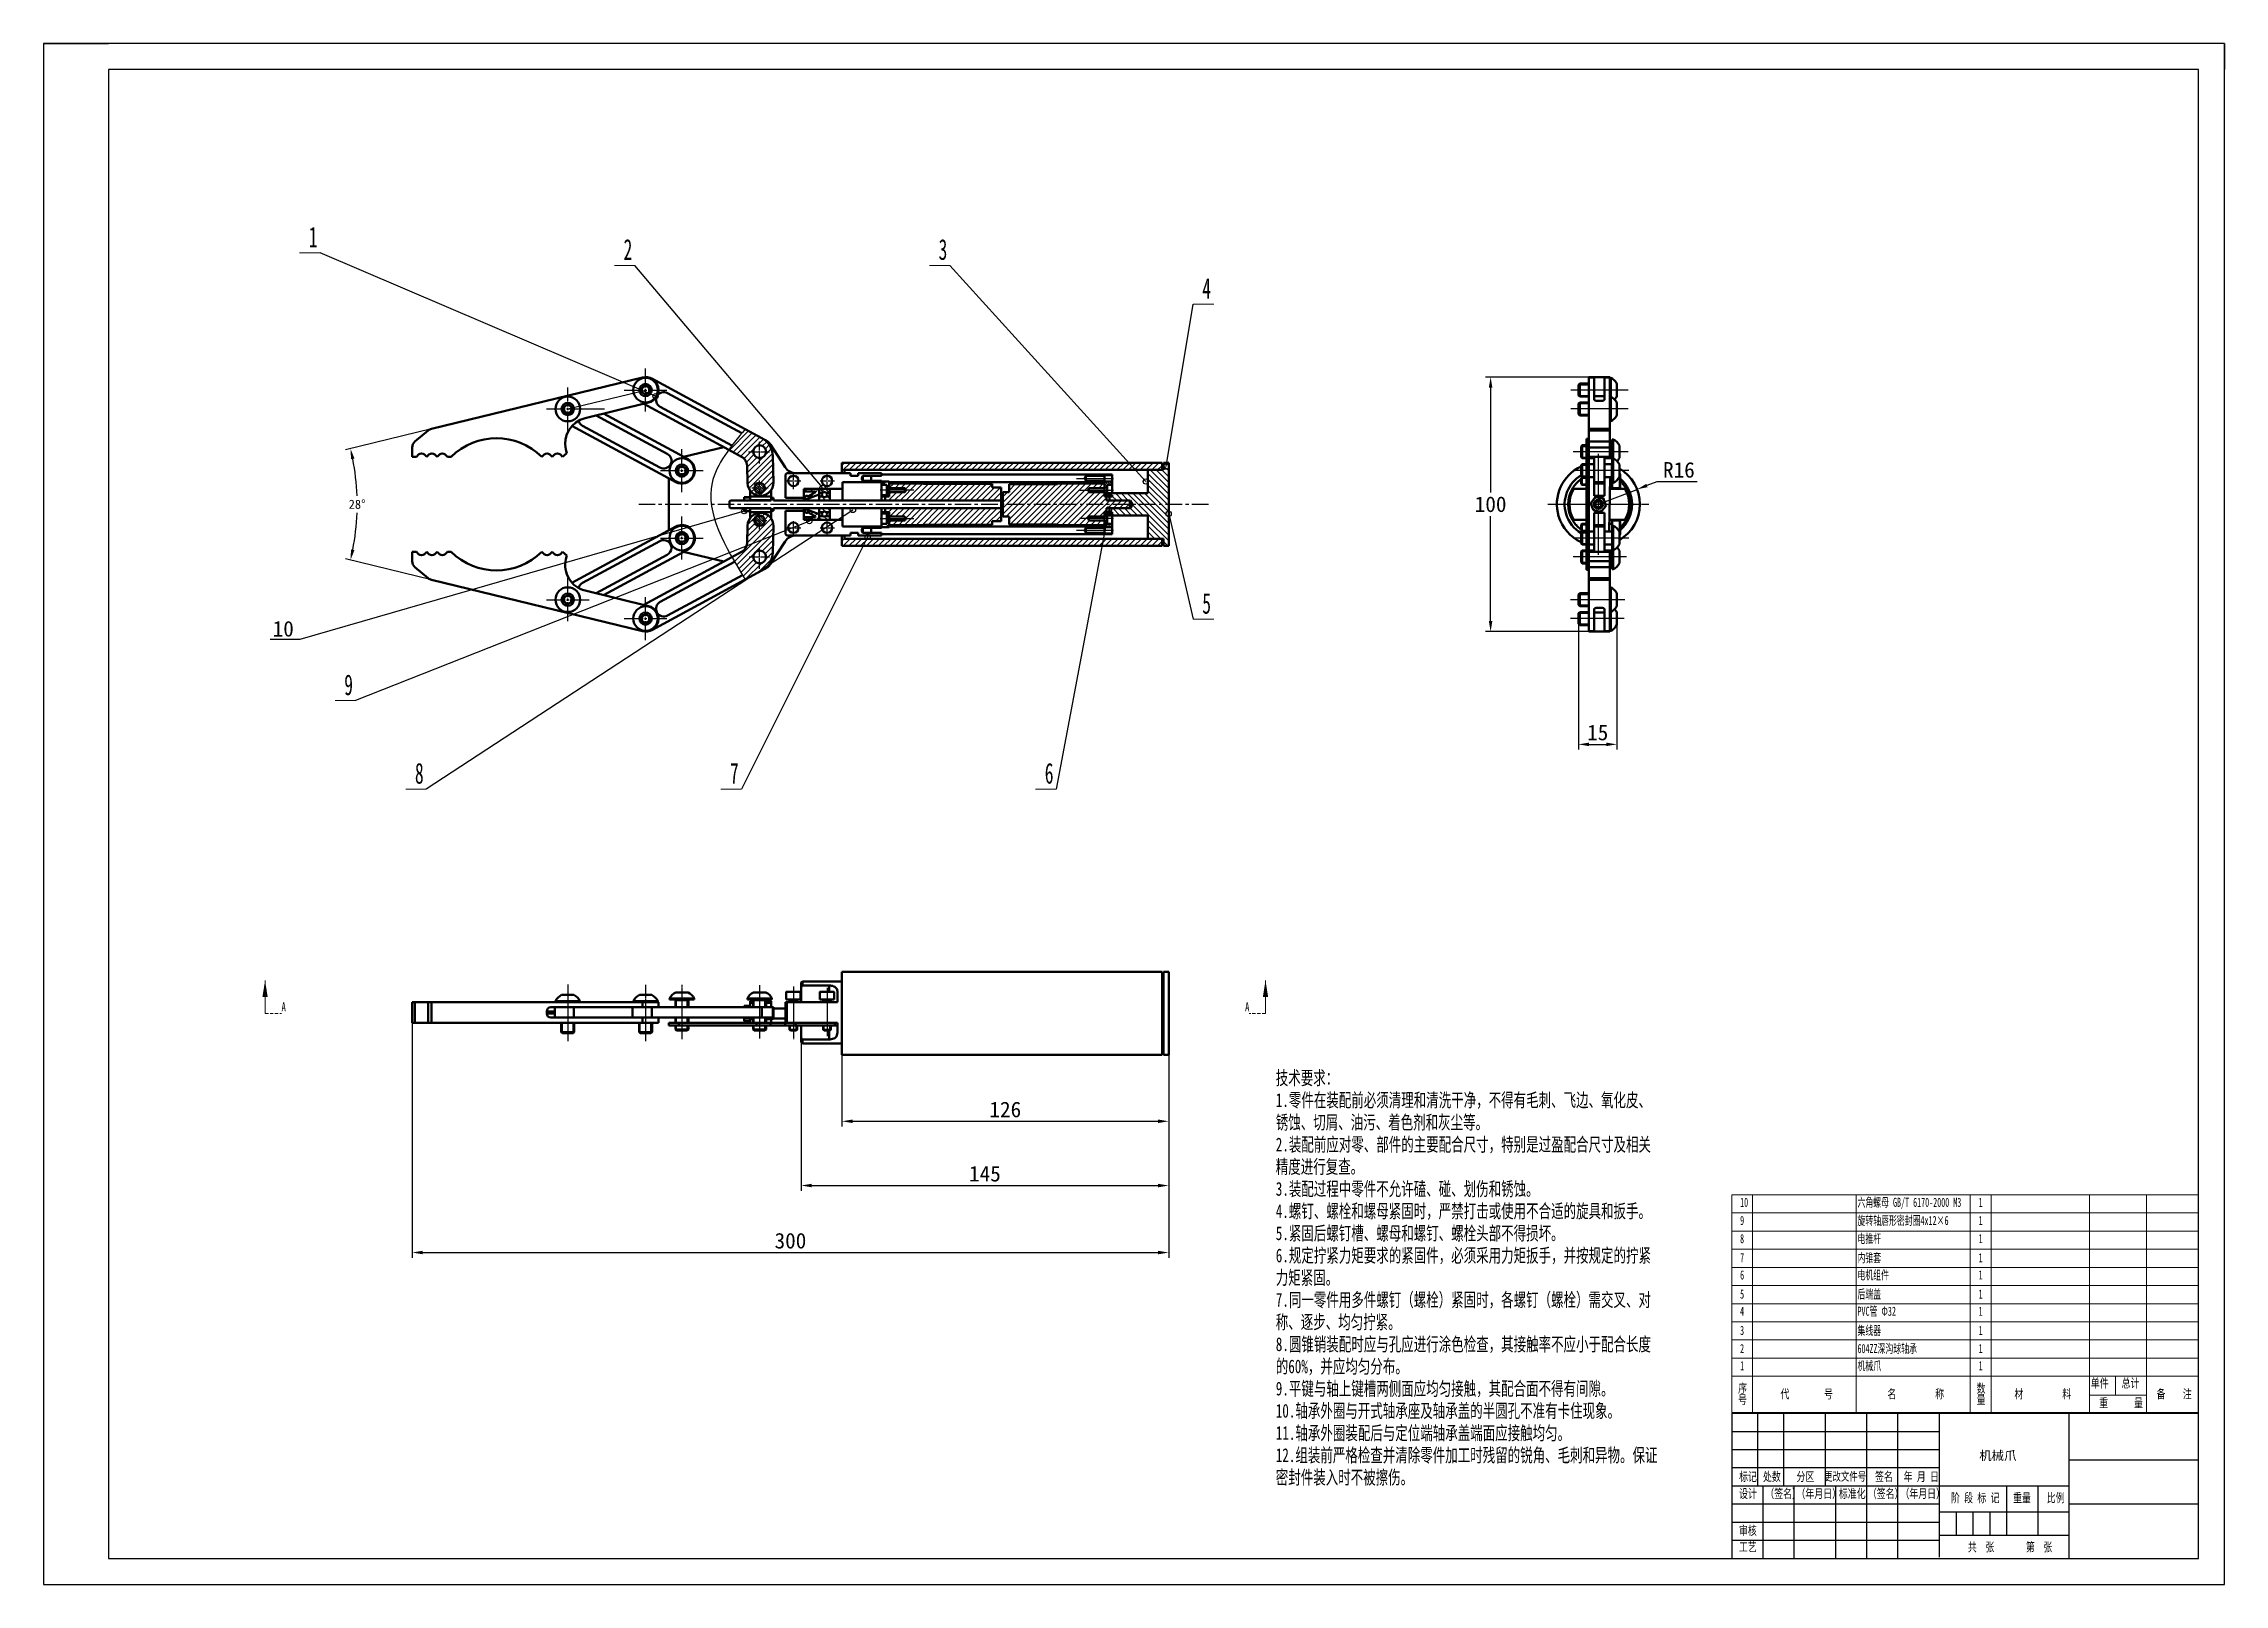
# Model space of a CAD drawing. Header units: millimetres. Extents: x -53 to 788, y -24 to 570.
import ezdxf
from ezdxf import colors
from ezdxf.entities.mleader import LeaderData, LeaderLine
from ezdxf.math import Vec2, Vec3

# ---------------------------------------------------------------- set-up
doc = ezdxf.new("R2010")
doc.units = ezdxf.units.MM
doc.header["$PDSIZE"] = -1
for name, pattern in [('CENTER', [10.16, 6.35, -1.27, 1.27, -1.27]), ('CENTER2', [1.125, 0.75, -0.125, 0.125, -0.125]), ('HIDDEN', [1.905, 1.27, -0.635])]:
    doc.linetypes.add(name, pattern=pattern)
doc.layers.add('10', color=7, linetype='Continuous')
doc.styles.add('SLDTEXTSTYLE0', font='TXT', dxfattribs={"width": 0.7})
doc.styles.add('SLDTEXTSTYLE1', font='TXT', dxfattribs={"width": 0.62})
doc.dimstyles.new('ISO-25', dxfattribs={"dimtxt": 2.5, "dimasz": 2.5, "dimexe": 1.25, "dimexo": 0.625, "dimtad": 1, "dimtxsty": 'Standard', "dimcen": 2.5, "dimadec": 0, "dimazin": 0, "dimtfac": 1, "dimtmove": 0, "dimatfit": 3, "dimfxl": 1, "dimarcsym": 0})
doc.dimstyles.new('SLDDIMSTYLE1', dxfattribs={"dimtxt": 0.18, "dimasz": 4.08, "dimexe": 0, "dimexo": 0.0625, "dimgap": 0, "dimtad": 0, "dimtih": 1, "dimtoh": 1, "dimdec": 0, "dimrnd": 1e-09, "dimzin": 0, "dimdsep": 46, "dimtxsty": 'Standard', "dimsah": 1, "dimcen": 0.09, "dimadec": 0, "dimazin": 0, "dimtfac": 4.08, "dimtdec": 0, "dimtofl": 0, "dimtmove": 0, "dimatfit": 3, "dimfxl": 1, "dimfrac": 2, "dimtolj": 1, "dimtzin": 0, "dimarcsym": 0})
pattern_1 = [(45, (21.0126, 74.3173), (-2.245064, 2.245064), [])]

msp = doc.modelspace()

# ---------------------------------------------------------------- texts
at = {"color": 7, "linetype": 'Continuous', "char_height": 3.5, "attachment_point": 1, "style": 'SLDTEXTSTYLE0'}
for insert in [(38.485, 200.346), (410.0658, 200.346)]:
    msp.add_mtext('A', dxfattribs=dict(at, insert=insert))
at = {"color": 0, "linetype": 'Continuous', "lineweight": 18, "char_height": 3.5, "attachment_point": 1}
for s, insert, style in [('9', (600.9675, 117.9616), 'SLDTEXTSTYLE1'), ('旋转轴唇形密封圈4x12×6', (646.2331, 117.9616), 'SLDTEXTSTYLE1'), ('{\\fSimSun|b0|i0|c134|p2;六角螺母 GB/T 6170-2000 M3}', (646.2331, 124.9616), 'SLDTEXTSTYLE1'), ('1', (692.965, 124.9616), 'SLDTEXTSTYLE1'), ('1', (692.965, 117.9616), 'SLDTEXTSTYLE1'), ('8', (600.9675, 110.9616), 'SLDTEXTSTYLE1'), ('{\\fSimSun|b0|i0|c134|p2;电推杆}', (646.2331, 110.9616), 'SLDTEXTSTYLE1'), ('1', (692.965, 110.9616), 'SLDTEXTSTYLE1'), ('7', (600.9675, 103.573), 'SLDTEXTSTYLE1'), ('内锥套', (646.2331, 103.573), 'SLDTEXTSTYLE1'), ('1', (692.965, 103.573), 'SLDTEXTSTYLE1'), ('6', (600.9675, 96.9616), 'SLDTEXTSTYLE1'), ('电机组件', (646.2331, 96.9616), 'SLDTEXTSTYLE1'), ('1', (692.965, 96.9616), 'SLDTEXTSTYLE1'), ('5', (600.965, 89.573), 'SLDTEXTSTYLE1'), ('后端盖', (646.2331, 89.573), 'SLDTEXTSTYLE1'), ('1', (692.965, 89.573), 'SLDTEXTSTYLE1'), ('4', (600.965, 82.9616), 'SLDTEXTSTYLE1'), ('集线器', (646.2331, 75.573), 'SLDTEXTSTYLE1'), ('PVC管 Φ32', (646.2331, 82.9616), 'SLDTEXTSTYLE1'), ('1', (692.965, 82.9616), 'SLDTEXTSTYLE1'), ('3', (600.965, 75.573), 'SLDTEXTSTYLE1'), ('2', (600.965, 68.573), 'SLDTEXTSTYLE1'), ('604ZZ深沟球轴承', (646.2331, 68.573), 'SLDTEXTSTYLE1'), ('1', (692.965, 75.573), 'SLDTEXTSTYLE1'), ('1', (692.965, 68.573), 'SLDTEXTSTYLE1'), ('1', (600.965, 61.9616), 'SLDTEXTSTYLE1'), ('机械爪', (646.2331, 61.9616), 'SLDTEXTSTYLE1'), ('1', (692.965, 61.9616), 'SLDTEXTSTYLE1'), ('序 ', (600.2043, 53.2508), 'SLDTEXTSTYLE0'), ('代        号', (616.548, 51.073), 'SLDTEXTSTYLE0'), ('名         称', (657.78, 51.073), 'SLDTEXTSTYLE0'), ('数 ', (692.2043, 53.2508), 'SLDTEXTSTYLE0'), ('材         料', (706.7824, 51.073), 'SLDTEXTSTYLE0'), ('单件   总计', (736.2331, 55.2839), 'SLDTEXTSTYLE0'), ('备    注', (761.6105, 51.073), 'SLDTEXTSTYLE0'), ('号', (600.2043, 48.8952), 'SLDTEXTSTYLE0'), ('量', (692.2043, 48.8952), 'SLDTEXTSTYLE0')]:
    msp.add_mtext(s, dxfattribs=dict(at, insert=insert, style=style))
at = {"color": 0, "linetype": 'Continuous', "lineweight": 18, "insert": (600.9675, 124.9616), "char_height": 3.5, "width": 4.701667, "attachment_point": 1, "style": 'SLDTEXTSTYLE1'}
msp.add_mtext('10', dxfattribs=at)
at = {"color": 7, "linetype": 'Continuous', "lineweight": 18, "insert": (739.4622, 47.6414), "char_height": 3.5, "attachment_point": 1, "style": 'SLDTEXTSTYLE0'}
msp.add_mtext('重      量', dxfattribs=at)
at = {"linetype": 'Continuous', "lineweight": 25, "insert": (693.1973, 27.3464), "char_height": 3.5, "attachment_point": 1}
msp.add_mtext_dynamic_manual_height_columns('{\\fSimSun|b0|i0|c134|p2;机械爪}', width=32.427637, gutter_width=17.5, heights=[0], dxfattribs=at)

# ---------------------------------------------------------------- blocks, each defined once
blk = doc.blocks.new('SW_NOTE_0_1')
at = {"color": 0, "linetype": 'Continuous', "lineweight": 18, "insert": (0, 4.51), "char_height": 3.5, "attachment_point": 1, "style": 'SLDTEXTSTYLE0'}
blk.add_mtext('标准化', dxfattribs=at)
blk = doc.blocks.new('SW_NOTE_0_2')
at = {"color": 0, "linetype": 'Continuous', "lineweight": 18, "insert": (0, 4.51), "char_height": 3.5, "attachment_point": 1, "style": 'SLDTEXTSTYLE0'}
blk.add_mtext('设计', dxfattribs=at)
blk = doc.blocks.new('SW_NOTE_0_3')
at = {"color": 0, "linetype": 'Continuous', "lineweight": 18, "insert": (0, 4.51), "char_height": 3.5, "attachment_point": 1, "style": 'SLDTEXTSTYLE0'}
blk.add_mtext('第  张', dxfattribs=at)
blk = doc.blocks.new('SW_NOTE_0_4')
at = {"color": 0, "linetype": 'Continuous', "lineweight": 18, "insert": (0, 4.51), "char_height": 3.5, "attachment_point": 1, "style": 'SLDTEXTSTYLE0'}
blk.add_mtext('共  张 ', dxfattribs=at)
blk = doc.blocks.new('SW_NOTE_0_5')
at = {"color": 0, "linetype": 'Continuous', "lineweight": 18, "insert": (0, 4.51), "char_height": 3.5, "attachment_point": 1, "style": 'SLDTEXTSTYLE0'}
blk.add_mtext('比例', dxfattribs=at)
blk = doc.blocks.new('SW_NOTE_0_6')
at = {"color": 0, "linetype": 'Continuous', "lineweight": 18, "insert": (0, 4.51), "char_height": 3.5, "attachment_point": 1, "style": 'SLDTEXTSTYLE0'}
blk.add_mtext('重量', dxfattribs=at)
blk = doc.blocks.new('SW_NOTE_0_7')
at = {"color": 0, "linetype": 'Continuous', "lineweight": 18, "insert": (0, 4.51), "char_height": 3.5, "attachment_point": 1, "style": 'SLDTEXTSTYLE0'}
blk.add_mtext('阶 段 标 记', dxfattribs=at)
blk = doc.blocks.new('SW_NOTE_0_8')
at = {"color": 0, "linetype": 'Continuous', "lineweight": 18, "insert": (0, 4.51), "char_height": 3.5, "attachment_point": 1, "style": 'SLDTEXTSTYLE0'}
blk.add_mtext('年 月 日', dxfattribs=at)
blk = doc.blocks.new('SW_NOTE_0_9')
at = {"color": 0, "linetype": 'Continuous', "lineweight": 18, "insert": (0, 4.51), "char_height": 3.5, "attachment_point": 1, "style": 'SLDTEXTSTYLE0'}
blk.add_mtext('签名', dxfattribs=at)
blk = doc.blocks.new('SW_NOTE_0_10')
at = {"color": 0, "linetype": 'Continuous', "lineweight": 18, "insert": (0, 4.51), "char_height": 3.5, "attachment_point": 1, "style": 'SLDTEXTSTYLE0'}
blk.add_mtext('分区', dxfattribs=at)
blk = doc.blocks.new('SW_NOTE_0_11')
at = {"color": 0, "linetype": 'Continuous', "lineweight": 18, "insert": (0, 4.51), "char_height": 3.5, "attachment_point": 1, "style": 'SLDTEXTSTYLE0'}
blk.add_mtext('处数', dxfattribs=at)
blk = doc.blocks.new('SW_NOTE_0_12')
at = {"color": 0, "linetype": 'Continuous', "lineweight": 18, "insert": (0, 4.51), "char_height": 3.5, "attachment_point": 1, "style": 'SLDTEXTSTYLE0'}
blk.add_mtext('标记', dxfattribs=at)
blk = doc.blocks.new('SW_NOTE_0_13')
at = {"color": 0, "linetype": 'Continuous', "lineweight": 18, "insert": (0, 4.51), "char_height": 3.5, "attachment_point": 1, "style": 'SLDTEXTSTYLE0'}
blk.add_mtext('审核', dxfattribs=at)
blk = doc.blocks.new('SW_NOTE_0_14')
at = {"color": 0, "linetype": 'Continuous', "lineweight": 18, "insert": (0, 4.51), "char_height": 3.5, "attachment_point": 1, "style": 'SLDTEXTSTYLE0'}
blk.add_mtext('工艺', dxfattribs=at)
blk = doc.blocks.new('SW_NOTE_0_15')
at = {"color": 0, "linetype": 'Continuous', "lineweight": 18, "insert": (0, 4.51), "char_height": 3.5, "attachment_point": 1, "style": 'SLDTEXTSTYLE0'}
blk.add_mtext('（签名）', dxfattribs=at)
blk = doc.blocks.new('SW_NOTE_0_16')
at = {"color": 0, "linetype": 'Continuous', "lineweight": 18, "insert": (0, 4.51), "char_height": 3.5, "attachment_point": 1, "style": 'SLDTEXTSTYLE0'}
blk.add_mtext('（年月日）', dxfattribs=at)
blk = doc.blocks.new('SW_NOTE_0_17')
at = {"color": 0, "linetype": 'Continuous', "lineweight": 18, "insert": (0, 4.51), "char_height": 3.5, "attachment_point": 1, "style": 'SLDTEXTSTYLE0'}
blk.add_mtext('（签名）', dxfattribs=at)
blk = doc.blocks.new('SW_NOTE_0_18')
at = {"color": 0, "linetype": 'Continuous', "lineweight": 18, "insert": (0, 4.51), "char_height": 3.5, "attachment_point": 1, "style": 'SLDTEXTSTYLE0'}
blk.add_mtext('（年月日）', dxfattribs=at)
blk = doc.blocks.new('SW_NOTE_0_19')
at = {"color": 0, "linetype": 'Continuous', "lineweight": 18, "insert": (0, 4.25), "char_height": 3.3, "attachment_point": 1, "style": 'SLDTEXTSTYLE0'}
blk.add_mtext('更改文件号', dxfattribs=at)
blk = doc.blocks.new('SW_NOTE_0_20')
at = {"color": 0, "linetype": 'Continuous', "lineweight": 18, "attachment_point": 1, "style": 'SLDTEXTSTYLE0'}
for s, insert, char_height in [('技术要求：', (0, 6.82), 5.292), ('1.零件在装配前必须清理和清洗干净，不得有毛刺、飞边、氧化皮、', (0, -1.73), 5.2917), ('锈蚀、切屑、油污、着色剂和灰尘等。', (0, -10.29), 5.2917), ('2.装配前应对零、部件的主要配合尺寸，特别是过盈配合尺寸及相关', (0, -18.85), 5.2917), ('精度进行复查。', (0, -27.4), 5.292), ('3.装配过程中零件不允许磕、碰、划伤和锈蚀。', (0, -35.96), 5.2917), ('4.螺钉、螺栓和螺母紧固时，严禁打击或使用不合适的旋具和扳手。', (0, -44.51), 5.2917), ('5.紧固后螺钉槽、螺母和螺钉、螺栓头部不得损坏。', (0, -53.07), 5.2917), ('6.规定拧紧力矩要求的紧固件，必须采用力矩扳手，并按规定的拧紧', (0, -61.62), 5.2917), ('力矩紧固。', (0, -70.18), 5.292), ('7.同一零件用多件螺钉（螺栓）紧固时，各螺钉（螺栓）需交叉、对', (0, -78.73), 5.2917), ('称、逐步、均匀拧紧。', (0, -87.29), 5.292), ('8.圆锥销装配时应与孔应进行涂色检查，其接触率不应小于配合长度', (0, -95.85), 5.2917), ('的60%，并应均匀分布。', (0, -104.4), 5.2917), ('9.平键与轴上键槽两侧面应均匀接触，其配合面不得有间隙。', (0, -112.96), 5.2917), ('10.轴承外圈与开式轴承座及轴承盖的半圆孔不准有卡住现象。', (0, -121.51), 5.2917), ('11.轴承外圈装配后与定位端轴承盖端面应接触均匀。', (0, -130.07), 5.2917), ('12.组装前严格检查并清除零件加工时残留的锐角、毛刺和异物。保证', (0, -138.62), 5.2917), ('密封件装入时不被擦伤。', (0, -147.18), 5.2917)]:
    blk.add_mtext(s, dxfattribs=dict(at, insert=insert, char_height=char_height))
blk = doc.blocks.new('*D32')
at = {"color": 0, "linetype": 'Continuous', "lineweight": -2, "transparency": 16777216}
for p, q in [((96.27, 421.4), (63.13, 413.34)), ((96.27, 363.2), (63.13, 371.26))]:
    blk.add_line(p, q, dxfattribs=at)
for start, end in [(2.0622, 11.10664), (348.89336, 357.9378)]:
    blk.add_arc((-23.33, 392.3), 90.98, start, end, dxfattribs=at)
at = {"color": 0, "linetype": 'Continuous', "transparency": 16777216}
for points in [[(65.29, 409.68), (66.61, 409.97), (65.07, 413.81)], [(66.61, 374.63), (65.29, 374.92), (65.07, 370.79)]]:
    blk.add_solid(points, dxfattribs=at)
at = {"layer": 'Defpoints', "color": 0, "linetype": 'Continuous', "transparency": 16777216}
for p in [(177.69, 441.21), (96.27, 421.4), (67.37, 385.07), (96.27, 363.2), (177.69, 343.38)]:
    blk.add_point(p, dxfattribs=at)
at = {"color": 0, "linetype": 'Continuous', "lineweight": 25, "transparency": 16777216, "insert": (67.65, 392.3), "char_height": 3.5, "attachment_point": 5}
blk.add_mtext('28°', dxfattribs=at)
blk = doc.blocks.new('*U33')
at = {"color": 0, "linetype": 'CENTER2', "lineweight": 25, "transparency": 16777216}
for p, q in [((-4.32, 0), (-0.5, 0)), ((0, 0.5), (0, 3.88)), ((0.5, 0), (3.81, 0)), ((0, -4.58), (0, -0.5))]:
    blk.add_line(p, q, dxfattribs=at)
at = {"color": 0, "linetype": 'Continuous', "lineweight": 25, "transparency": 16777216}
for p, q in [((-0.25, 0), (0.25, 0)), ((0, -0.25), (0, 0.25))]:
    blk.add_line(p, q, dxfattribs=at)
blk = doc.blocks.new('*U34')
at = {"color": 0, "linetype": 'CENTER2', "lineweight": 25, "transparency": 16777216}
for p, q in [((-4.1, 0), (-0.5, 0)), ((0, 0.5), (0, 3.59)), ((0.5, 0), (3.75, 0)), ((0, -4.59), (0, -0.5))]:
    blk.add_line(p, q, dxfattribs=at)
at = {"color": 0, "linetype": 'Continuous', "lineweight": 25, "transparency": 16777216}
for p, q in [((-0.25, 0), (0.25, 0)), ((0, -0.25), (0, 0.25))]:
    blk.add_line(p, q, dxfattribs=at)
blk = doc.blocks.new('*U35')
at = {"color": 0, "linetype": 'CENTER2', "lineweight": 25, "transparency": 16777216}
for p, q in [((-2.69, 0), (-0.4, 0)), ((0, 0.4), (0, 2.47)), ((0.4, 0), (2.9, 0)), ((0, -3.15), (0, -0.4))]:
    blk.add_line(p, q, dxfattribs=at)
at = {"color": 0, "linetype": 'Continuous', "lineweight": 25, "transparency": 16777216}
for p, q in [((-0.2, 0), (0.2, 0)), ((0, -0.2), (0, 0.2))]:
    blk.add_line(p, q, dxfattribs=at)
blk = doc.blocks.new('*U40')
at = {"color": 0, "linetype": 'CENTER2', "lineweight": 25, "transparency": 16777216}
for p, q in [((-2.69, 0), (-0.4, 0)), ((0, 0.4), (0, 2.47)), ((0.4, 0), (2.9, 0)), ((0, -3.15), (0, -0.4))]:
    blk.add_line(p, q, dxfattribs=at)
at = {"color": 0, "linetype": 'Continuous', "lineweight": 25, "transparency": 16777216}
for p, q in [((-0.2, 0), (0.2, 0)), ((0, -0.2), (0, 0.2))]:
    blk.add_line(p, q, dxfattribs=at)
blk = doc.blocks.new('*U41')
at = {"color": 0, "linetype": 'CENTER2', "lineweight": 25, "transparency": 16777216}
for p, q in [((-2.69, 0), (-0.4, 0)), ((0, 0.4), (0, 2.47)), ((0.4, 0), (2.9, 0)), ((0, -3.15), (0, -0.4))]:
    blk.add_line(p, q, dxfattribs=at)
at = {"color": 0, "linetype": 'Continuous', "lineweight": 25, "transparency": 16777216}
for p, q in [((-0.2, 0), (0.2, 0)), ((0, -0.2), (0, 0.2))]:
    blk.add_line(p, q, dxfattribs=at)
blk = doc.blocks.new('*U42')
at = {"color": 0, "linetype": 'CENTER2', "lineweight": 25, "transparency": 16777216}
for p, q in [((-2.69, 0), (-0.4, 0)), ((0, 0.4), (0, 2.47)), ((0.4, 0), (2.9, 0)), ((0, -3.15), (0, -0.4))]:
    blk.add_line(p, q, dxfattribs=at)
at = {"color": 0, "linetype": 'Continuous', "lineweight": 25, "transparency": 16777216}
for p, q in [((-0.2, 0), (0.2, 0)), ((0, -0.2), (0, 0.2))]:
    blk.add_line(p, q, dxfattribs=at)
blk = doc.blocks.new('SW_NOTE_0_21')
at = {"color": 0, "linetype": 'Continuous', "lineweight": 18}
for p, q in [((-7.92, 0), (0, 0)), ((0, 0), (-7.92, 0)), ((-7.92, 0), (0, 0)), ((0, 0), (-7.92, 0)), ((-7.92, 0), (0, 0)), ((0, 0), (-7.92, 0))]:
    blk.add_line(p, q, dxfattribs=at)
at = {"color": 0, "linetype": 'Continuous', "lineweight": 18, "insert": (-2.71, 10.12), "char_height": 8, "attachment_point": 2, "style": 'SLDTEXTSTYLE1'}
blk.add_mtext('1', dxfattribs=at)
blk = doc.blocks.new('SW_NOTE_0_22')
at = {"color": 0, "linetype": 'Continuous', "lineweight": 18}
for p, q in [((0, 0), (7.92, 0)), ((7.92, 0), (0, 0)), ((0, 0), (7.92, 0)), ((7.92, 0), (0, 0)), ((0, 0), (7.92, 0)), ((7.92, 0), (0, 0))]:
    blk.add_line(p, q, dxfattribs=at)
at = {"color": 0, "linetype": 'Continuous', "lineweight": 18, "insert": (5.2, 10.12), "char_height": 8, "attachment_point": 2, "style": 'SLDTEXTSTYLE1'}
blk.add_mtext('4', dxfattribs=at)
blk = doc.blocks.new('SW_NOTE_0_23')
at = {"color": 0, "linetype": 'Continuous', "lineweight": 18}
for p, q in [((-7.92, 0), (0, 0)), ((0, 0), (-7.92, 0)), ((-7.92, 0), (0, 0)), ((0, 0), (-7.92, 0)), ((-7.92, 0), (0, 0)), ((0, 0), (-7.92, 0))]:
    blk.add_line(p, q, dxfattribs=at)
at = {"color": 0, "linetype": 'Continuous', "lineweight": 18, "insert": (-2.71, 10.12), "char_height": 8, "attachment_point": 2, "style": 'SLDTEXTSTYLE1'}
blk.add_mtext('3', dxfattribs=at)
blk = doc.blocks.new('SW_NOTE_0_24')
at = {"color": 0, "linetype": 'Continuous', "lineweight": 18}
for p, q in [((0, 0), (7.92, 0)), ((7.92, 0), (0, 0)), ((0, 0), (7.92, 0)), ((7.92, 0), (0, 0)), ((0, 0), (7.92, 0)), ((7.92, 0), (0, 0))]:
    blk.add_line(p, q, dxfattribs=at)
at = {"color": 0, "linetype": 'Continuous', "lineweight": 18, "insert": (5.2, 10.12), "char_height": 8, "attachment_point": 2, "style": 'SLDTEXTSTYLE1'}
blk.add_mtext('5', dxfattribs=at)
blk = doc.blocks.new('SW_NOTE_0_25')
at = {"color": 0, "linetype": 'Continuous', "lineweight": 18}
for p, q in [((-7.92, 0), (0, 0)), ((0, 0), (-7.92, 0)), ((-7.92, 0), (0, 0)), ((0, 0), (-7.92, 0)), ((-7.92, 0), (0, 0)), ((0, 0), (-7.92, 0))]:
    blk.add_line(p, q, dxfattribs=at)
at = {"color": 0, "linetype": 'Continuous', "lineweight": 18, "insert": (-2.71, 10.12), "char_height": 8, "attachment_point": 2, "style": 'SLDTEXTSTYLE1'}
blk.add_mtext('6', dxfattribs=at)
blk = doc.blocks.new('SW_NOTE_0_26')
at = {"color": 0, "linetype": 'Continuous', "lineweight": 18}
for p, q in [((-7.92, 0), (0, 0)), ((0, 0), (-7.92, 0)), ((-7.92, 0), (0, 0)), ((0, 0), (-7.92, 0)), ((-7.92, 0), (0, 0)), ((0, 0), (-7.92, 0))]:
    blk.add_line(p, q, dxfattribs=at)
at = {"color": 0, "linetype": 'Continuous', "lineweight": 18, "insert": (-2.71, 10.12), "char_height": 8, "attachment_point": 2, "style": 'SLDTEXTSTYLE1'}
blk.add_mtext('7', dxfattribs=at)
blk = doc.blocks.new('SW_NOTE_0_27')
at = {"color": 0, "linetype": 'Continuous', "lineweight": 18}
for p, q in [((-7.92, 0), (0, 0)), ((0, 0), (-7.92, 0)), ((-7.92, 0), (0, 0)), ((0, 0), (-7.92, 0)), ((-7.92, 0), (0, 0)), ((0, 0), (-7.92, 0))]:
    blk.add_line(p, q, dxfattribs=at)
at = {"color": 0, "linetype": 'Continuous', "lineweight": 18, "insert": (-2.71, 10.12), "char_height": 8, "attachment_point": 2, "style": 'SLDTEXTSTYLE1'}
blk.add_mtext('8', dxfattribs=at)
blk = doc.blocks.new('SW_NOTE_0_28')
at = {"color": 0, "linetype": 'Continuous', "lineweight": 18}
for p, q in [((-7.92, 0), (0, 0)), ((0, 0), (-7.92, 0)), ((-7.92, 0), (0, 0)), ((0, 0), (-7.92, 0)), ((-7.92, 0), (0, 0)), ((0, 0), (-7.92, 0))]:
    blk.add_line(p, q, dxfattribs=at)
at = {"color": 0, "linetype": 'Continuous', "lineweight": 18, "insert": (-2.71, 10.12), "char_height": 8, "attachment_point": 2, "style": 'SLDTEXTSTYLE1'}
blk.add_mtext('2', dxfattribs=at)
blk = doc.blocks.new('SW_NOTE_0_29')
at = {"color": 0, "linetype": 'Continuous', "lineweight": 18}
for p, q in [((-7.92, 0), (0, 0)), ((0, 0), (-7.92, 0)), ((-7.92, 0), (0, 0)), ((0, 0), (-7.92, 0)), ((-7.92, 0), (0, 0)), ((0, 0), (-7.92, 0))]:
    blk.add_line(p, q, dxfattribs=at)
at = {"color": 0, "linetype": 'Continuous', "lineweight": 18, "insert": (-2.71, 10.12), "char_height": 8, "attachment_point": 2, "style": 'SLDTEXTSTYLE1'}
blk.add_mtext('9', dxfattribs=at)
blk = doc.blocks.new('_Small')
at = {"color": 0, "linetype": 'ByBlock', "lineweight": -2}
blk.add_circle((0, 0), 0.25, dxfattribs=at)
blk = doc.blocks.new('*U44')
at = {"color": 0, "linetype": 'CENTER2', "lineweight": 25, "transparency": 16777216}
for p, q in [((-2.98, 0), (-0.4, 0)), ((0, 0.4), (0, 2.84)), ((0.4, 0), (3.25, 0)), ((0, -2.46), (0, -0.4))]:
    blk.add_line(p, q, dxfattribs=at)
at = {"color": 0, "linetype": 'Continuous', "lineweight": 25, "transparency": 16777216}
for p, q in [((-0.2, 0), (0.2, 0)), ((0, -0.2), (0, 0.2))]:
    blk.add_line(p, q, dxfattribs=at)
blk = doc.blocks.new('*U45')
at = {"color": 0, "linetype": 'CENTER2', "lineweight": 25, "transparency": 16777216}
for p, q in [((-2.72, 0), (-0.4, 0)), ((0, 0.4), (0, 2.63)), ((0.4, 0), (2.74, 0)), ((0, -3.24), (0, -0.4))]:
    blk.add_line(p, q, dxfattribs=at)
at = {"color": 0, "linetype": 'Continuous', "lineweight": 25, "transparency": 16777216}
for p, q in [((-0.2, 0), (0.2, 0)), ((0, -0.2), (0, 0.2))]:
    blk.add_line(p, q, dxfattribs=at)
blk = doc.blocks.new('*U46')
at = {"color": 0, "linetype": 'CENTER2', "lineweight": 25, "transparency": 16777216}
for p, q in [((-8.25, 0), (-0.95, 0)), ((0, 0.95), (0, 8.25)), ((0.95, 0), (8.25, 0)), ((0, -8.25), (0, -0.95))]:
    blk.add_line(p, q, dxfattribs=at)
at = {"color": 0, "linetype": 'Continuous', "lineweight": 25, "transparency": 16777216}
for p, q in [((-0.475, 0), (0.475, 0)), ((0, -0.475), (0, 0.475))]:
    blk.add_line(p, q, dxfattribs=at)
blk = doc.blocks.new('*U47')
at = {"color": 0, "linetype": 'CENTER2', "lineweight": 25, "transparency": 16777216}
for p, q in [((-8.25, 0), (-0.95, 0)), ((0, 0.95), (0, 8.25)), ((0.95, 0), (8.25, 0)), ((0, -8.25), (0, -0.95))]:
    blk.add_line(p, q, dxfattribs=at)
at = {"color": 0, "linetype": 'Continuous', "lineweight": 25, "transparency": 16777216}
for p, q in [((-0.475, 0), (0.475, 0)), ((0, -0.475), (0, 0.475))]:
    blk.add_line(p, q, dxfattribs=at)
blk = doc.blocks.new('*U48')
at = {"color": 0, "linetype": 'CENTER2', "lineweight": 25, "transparency": 16777216}
for p, q in [((-8.25, 0), (-0.95, 0)), ((0, 0.95), (0, 8.25)), ((0.95, 0), (8.25, 0)), ((0, -8.25), (0, -0.95))]:
    blk.add_line(p, q, dxfattribs=at)
at = {"color": 0, "linetype": 'Continuous', "lineweight": 25, "transparency": 16777216}
for p, q in [((-0.475, 0), (0.475, 0)), ((0, -0.475), (0, 0.475))]:
    blk.add_line(p, q, dxfattribs=at)
blk = doc.blocks.new('*U49')
at = {"color": 0, "linetype": 'CENTER2', "lineweight": 25, "transparency": 16777216}
for p, q in [((-8.25, 0), (-0.95, 0)), ((0, 0.95), (0, 8.25)), ((0.95, 0), (8.25, 0)), ((0, -8.25), (0, -0.95))]:
    blk.add_line(p, q, dxfattribs=at)
at = {"color": 0, "linetype": 'Continuous', "lineweight": 25, "transparency": 16777216}
for p, q in [((-0.475, 0), (0.475, 0)), ((0, -0.475), (0, 0.475))]:
    blk.add_line(p, q, dxfattribs=at)
blk = doc.blocks.new('*U50')
at = {"color": 0, "linetype": 'CENTER2', "lineweight": 25, "transparency": 16777216}
for p, q in [((-8.25, 0), (-0.95, 0)), ((0, 0.95), (0, 8.25)), ((0.95, 0), (8.25, 0)), ((0, -8.25), (0, -0.95))]:
    blk.add_line(p, q, dxfattribs=at)
at = {"color": 0, "linetype": 'Continuous', "lineweight": 25, "transparency": 16777216}
for p, q in [((-0.475, 0), (0.475, 0)), ((0, -0.475), (0, 0.475))]:
    blk.add_line(p, q, dxfattribs=at)
blk = doc.blocks.new('*U51')
at = {"color": 0, "linetype": 'CENTER2', "lineweight": 25, "transparency": 16777216}
for p, q in [((-8.25, 0), (-0.95, 0)), ((0, 0.95), (0, 8.25)), ((0.95, 0), (8.25, 0)), ((0, -8.25), (0, -0.95))]:
    blk.add_line(p, q, dxfattribs=at)
at = {"color": 0, "linetype": 'Continuous', "lineweight": 25, "transparency": 16777216}
for p, q in [((-0.475, 0), (0.475, 0)), ((0, -0.475), (0, 0.475))]:
    blk.add_line(p, q, dxfattribs=at)
blk = doc.blocks.new('*U52')
at = {"color": 0, "linetype": 'CENTER', "lineweight": 25, "transparency": 16777216}
blk.add_line((79.58, 0), (-140.2, 0), dxfattribs=at)
blk = doc.blocks.new('*U53')
at = {"color": 0, "linetype": 'CENTER2', "lineweight": 25, "transparency": 16777216}
blk.add_line((0, 16.55), (0, -5.28), dxfattribs=at)
blk = doc.blocks.new('*U54')
at = {"color": 0, "linetype": 'CENTER2', "lineweight": 25, "transparency": 16777216}
blk.add_line((0, 16.47), (0, -5.28), dxfattribs=at)
blk = doc.blocks.new('*U55')
at = {"color": 0, "linetype": 'CENTER2', "lineweight": 25, "transparency": 16777216}
blk.add_line((0, 7.29), (0, -13.82), dxfattribs=at)
blk = doc.blocks.new('*U56')
at = {"color": 0, "linetype": 'CENTER2', "lineweight": 25, "transparency": 16777216}
blk.add_line((0, 16.3), (0, -4.28), dxfattribs=at)
blk = doc.blocks.new('*U57')
at = {"color": 0, "linetype": 'CENTER2', "lineweight": 25, "transparency": 16777216}
blk.add_line((0, 15.9), (0, -4.38), dxfattribs=at)
blk = doc.blocks.new('*U58')
at = {"color": 0, "linetype": 'CENTER2', "lineweight": 25, "transparency": 16777216}
blk.add_line((0, 15.31), (0, -3.31), dxfattribs=at)
blk = doc.blocks.new('*U59')
at = {"color": 0, "linetype": 'CENTER2', "lineweight": 25, "transparency": 16777216}
blk.add_line((-6.5, 0), (6.5, 0), dxfattribs=at)
blk = doc.blocks.new('*U60')
at = {"color": 0, "linetype": 'CENTER2', "lineweight": 25, "transparency": 16777216}
blk.add_line((6.5, 0), (-6.5, 0), dxfattribs=at)
blk = doc.blocks.new('*U61')
at = {"color": 0, "linetype": 'CENTER2', "lineweight": 25, "transparency": 16777216}
blk.add_line((-6.5, 0), (6.5, 0), dxfattribs=at)
blk = doc.blocks.new('*U62')
at = {"color": 0, "linetype": 'CENTER2', "lineweight": 25, "transparency": 16777216}
blk.add_line((6.5, 0), (-6.5, 0), dxfattribs=at)
blk = doc.blocks.new('*D63')
at = {"color": 0, "linetype": 'Continuous', "lineweight": -2, "transparency": 16777216}
for p, q in [((546.31, 392.31), (561.23, 398.07)), ((568.84, 401.01), (565.04, 399.54)), ((584.37, 401.01), (568.84, 401.01))]:
    blk.add_line(p, q, dxfattribs=at)
at = {"color": 0, "linetype": 'Continuous', "lineweight": 25, "transparency": 16777216}
blk.add_solid([(564.79, 400.18), (565.28, 398.91), (561.23, 398.07)], dxfattribs=at)
at = {"layer": 'Defpoints', "color": 0, "linetype": 'Continuous', "lineweight": 25, "transparency": 16777216}
for p in [(561.23, 398.07), (546.31, 392.31)]:
    blk.add_point(p, dxfattribs=at)
at = {"color": 0, "linetype": 'Continuous', "lineweight": 25, "transparency": 16777216, "insert": (577.37, 405.54), "char_height": 3.5, "attachment_point": 5}
blk.add_mtext('{\\H1.71429x;R16 }', dxfattribs=at)
blk = doc.blocks.new('*D64')
at = {"color": 0, "linetype": 'Continuous', "lineweight": -2, "transparency": 16777216}
for p, q in [((542.68, 441.36), (502.76, 441.36)), ((504.76, 437.28), (504.76, 396.82)), ((504.76, 347.32), (504.76, 387.77)), ((542.68, 343.24), (502.76, 343.24))]:
    blk.add_line(p, q, dxfattribs=at)
at = {"color": 0, "linetype": 'Continuous', "lineweight": 25, "transparency": 16777216}
for points in [[(504.08, 437.28), (505.44, 437.28), (504.76, 441.36)], [(504.08, 347.32), (505.44, 347.32), (504.76, 343.24)]]:
    blk.add_solid(points, dxfattribs=at)
at = {"layer": 'Defpoints', "color": 0, "linetype": 'Continuous', "lineweight": 25, "transparency": 16777216}
for p in [(542.68, 441.36), (504.76, 343.24), (542.68, 343.24)]:
    blk.add_point(p, dxfattribs=at)
at = {"color": 0, "linetype": 'Continuous', "lineweight": 25, "transparency": 16777216, "insert": (504.76, 392.3), "char_height": 3.5, "attachment_point": 5}
blk.add_mtext('{\\H1.71429x;100}', dxfattribs=at)
blk = doc.blocks.new('*D65')
at = {"color": 0, "linetype": 'Continuous', "lineweight": -2, "transparency": 16777216}
for p, q in [((88.88, 192.4), (88.88, 101.84)), ((380.61, 180.02), (380.61, 101.84)), ((92.96, 103.84), (376.53, 103.84))]:
    blk.add_line(p, q, dxfattribs=at)
at = {"color": 0, "linetype": 'Continuous', "lineweight": 25, "transparency": 16777216}
for points in [[(92.96, 104.52), (92.96, 103.16), (88.88, 103.84)], [(376.53, 104.52), (376.53, 103.16), (380.61, 103.84)]]:
    blk.add_solid(points, dxfattribs=at)
at = {"layer": 'Defpoints', "color": 0, "linetype": 'Continuous', "lineweight": 25, "transparency": 16777216}
for p in [(88.88, 192.4), (380.61, 180.02), (380.61, 103.84)]:
    blk.add_point(p, dxfattribs=at)
at = {"color": 0, "linetype": 'Continuous', "lineweight": 25, "transparency": 16777216, "insert": (234.74, 108.36), "char_height": 3.5, "attachment_point": 5}
blk.add_mtext('{\\H1.71429x;300}', dxfattribs=at)
blk = doc.blocks.new('*D66')
at = {"color": 0, "linetype": 'Continuous', "lineweight": -2, "transparency": 16777216}
for p, q in [((238.87, 186.59), (238.87, 127.67)), ((380.61, 180.02), (380.61, 127.67)), ((242.95, 129.67), (376.53, 129.67))]:
    blk.add_line(p, q, dxfattribs=at)
at = {"color": 0, "linetype": 'Continuous', "lineweight": 25, "transparency": 16777216}
for points in [[(242.95, 130.35), (242.95, 128.99), (238.87, 129.67)], [(376.53, 130.35), (376.53, 128.99), (380.61, 129.67)]]:
    blk.add_solid(points, dxfattribs=at)
at = {"layer": 'Defpoints', "color": 0, "linetype": 'Continuous', "lineweight": 25, "transparency": 16777216}
for p in [(238.87, 186.59), (380.61, 180.02), (380.61, 129.67)]:
    blk.add_point(p, dxfattribs=at)
at = {"color": 0, "linetype": 'Continuous', "lineweight": 25, "transparency": 16777216, "insert": (309.74, 134.19), "char_height": 3.5, "attachment_point": 5}
blk.add_mtext('{\\H1.71429x;145}', dxfattribs=at)
blk = doc.blocks.new('*D67')
at = {"color": 0, "linetype": 'Continuous', "lineweight": -2, "transparency": 16777216}
for p, q in [((254.61, 180.71), (254.61, 152.44)), ((380.61, 180.02), (380.61, 152.44)), ((258.69, 154.44), (376.53, 154.44))]:
    blk.add_line(p, q, dxfattribs=at)
at = {"color": 0, "linetype": 'Continuous', "lineweight": 25, "transparency": 16777216}
for points in [[(258.69, 155.12), (258.69, 153.76), (254.61, 154.44)], [(376.53, 155.12), (376.53, 153.76), (380.61, 154.44)]]:
    blk.add_solid(points, dxfattribs=at)
at = {"layer": 'Defpoints', "color": 0, "linetype": 'Continuous', "lineweight": 25, "transparency": 16777216}
for p in [(254.61, 180.71), (380.61, 180.02), (380.61, 154.44)]:
    blk.add_point(p, dxfattribs=at)
at = {"color": 0, "linetype": 'Continuous', "lineweight": 25, "transparency": 16777216, "insert": (317.61, 158.96), "char_height": 3.5, "attachment_point": 5}
blk.add_mtext('{\\H1.71429x;126}', dxfattribs=at)
blk = doc.blocks.new('*U68')
at = {"color": 0, "linetype": 'CENTER2', "lineweight": 25, "transparency": 16777216}
blk.add_line((-7.125, 0), (7.125, 0), dxfattribs=at)
blk = doc.blocks.new('*U69')
at = {"color": 0, "linetype": 'CENTER2', "lineweight": 25, "transparency": 16777216}
blk.add_line((-7.125, 0), (7.125, 0), dxfattribs=at)
blk = doc.blocks.new('*D70')
at = {"color": 0, "linetype": 'Continuous', "lineweight": -2, "transparency": 16777216}
for p, q in [((538.68, 348.66), (538.68, 297.76)), ((553.43, 348.66), (553.43, 297.76)), ((542.76, 299.76), (549.35, 299.76))]:
    blk.add_line(p, q, dxfattribs=at)
at = {"color": 0, "linetype": 'Continuous', "lineweight": 25, "transparency": 16777216}
for points in [[(542.76, 300.44), (542.76, 299.08), (538.68, 299.76)], [(549.35, 300.44), (549.35, 299.08), (553.43, 299.76)]]:
    blk.add_solid(points, dxfattribs=at)
at = {"layer": 'Defpoints', "color": 0, "linetype": 'Continuous', "lineweight": 25, "transparency": 16777216}
for p in [(538.68, 348.66), (553.43, 348.66), (553.43, 299.76)]:
    blk.add_point(p, dxfattribs=at)
at = {"color": 0, "linetype": 'Continuous', "lineweight": 25, "transparency": 16777216, "insert": (546.06, 304.29), "char_height": 3.5, "attachment_point": 5}
blk.add_mtext('{\\H1.71429x;15}', dxfattribs=at)
blk = doc.blocks.new('*U71')
at = {"color": 0, "linetype": 'CENTER2', "lineweight": 25, "transparency": 16777216}
blk.add_line((16.95, 0), (-5.28, 0), dxfattribs=at)
blk = doc.blocks.new('*U72')
at = {"color": 0, "linetype": 'CENTER2', "lineweight": 25, "transparency": 16777216}
blk.add_line((16.95, 0), (-5.28, 0), dxfattribs=at)
blk = doc.blocks.new('*U73')
at = {"color": 0, "linetype": 'CENTER2', "lineweight": 25, "transparency": 16777216}
blk.add_line((16.95, 0), (-4.28, 0), dxfattribs=at)
blk = doc.blocks.new('*U74')
at = {"color": 0, "linetype": 'CENTER2', "lineweight": 25, "transparency": 16777216}
blk.add_line((17.22, 0), (-4.28, 0), dxfattribs=at)
blk = doc.blocks.new('*U75')
at = {"color": 0, "linetype": 'CENTER2', "lineweight": 25, "transparency": 16777216}
blk.add_line((17.22, 0), (-4.28, 0), dxfattribs=at)
blk = doc.blocks.new('*U76')
at = {"color": 0, "linetype": 'CENTER2', "lineweight": 25, "transparency": 16777216}
blk.add_line((16.23, 0), (-4.28, 0), dxfattribs=at)
blk = doc.blocks.new('*U77')
at = {"color": 0, "linetype": 'CENTER2', "lineweight": 25, "transparency": 16777216}
blk.add_line((15.68, 0), (-5.28, 0), dxfattribs=at)
blk = doc.blocks.new('*U78')
at = {"color": 0, "linetype": 'CENTER2', "lineweight": 25, "transparency": 16777216}
blk.add_line((15.41, 0), (-5.28, 0), dxfattribs=at)
blk = doc.blocks.new('*U79')
at = {"color": 0, "linetype": 'CENTER2', "lineweight": 25, "transparency": 16777216}
for p, q in [((0, 3.2), (0, 19.5)), ((-19.5, 0), (-3.2, 0)), ((3.2, 0), (19.5, 0)), ((0, -19.5), (0, -3.2))]:
    blk.add_line(p, q, dxfattribs=at)
at = {"color": 0, "linetype": 'Continuous', "lineweight": 25, "transparency": 16777216}
for p, q in [((-1.6, 0), (1.6, 0)), ((0, -1.6), (0, 1.6))]:
    blk.add_line(p, q, dxfattribs=at)

# ---------------------------------------------------------------- dimensions: what is measured, and where the dimension line sits
at = {"linetype": 'Continuous', "lineweight": 25}
dim = msp.add_angular_dim_2l(base=(67.3662, 385.0671), line1=((96.2655, 363.197), (177.6946, 343.3826)), line2=((96.2655, 421.4001), (177.6946, 441.2145)), text='28°', dimstyle='ISO-25', override={"dimtxt": 3.5, "dimasz": 4.08, "dimexe": 2, "dimexo": 0, "dimgap": 1.524, "dimtih": 1, "dimtoh": 1, "dimlfac": 2, "dimzin": 0, "dimadec": 2, "dimtzin": 0}, dxfattribs=at)
dim.commit()
dim.dimension.update_dxf_attribs({"geometry": '*D32', "text_midpoint": (67.654, 392.2985)})
dim = msp.add_linear_dim(base=(504.7616, 343.2408), p1=(542.6801, 441.3562), p2=(542.6801, 343.2408), angle=90, text='{\\H1.71429x;100}', dimstyle='ISO-25', override={"dimtxt": 3.5, "dimasz": 4.08, "dimexe": 2, "dimexo": 0, "dimgap": 1.524, "dimtih": 1, "dimtoh": 1, "dimlfac": 2, "dimzin": 0, "dimadec": 2, "dimtzin": 0}, dxfattribs=at)
dim.commit()
dim.dimension.update_dxf_attribs({"geometry": '*D64', "text_midpoint": (504.7616, 392.2985)})
dim = msp.add_radius_dim(center=(546.3061, 392.3055), mpoint=(561.2308, 398.0721), text='{\\H1.71429x;R16 }', dimstyle='ISO-25', override={"dimtxt": 3.5, "dimasz": 4.08, "dimexe": 2, "dimexo": 0, "dimgap": 1.524, "dimtih": 1, "dimtoh": 1, "dimlfac": 2, "dimzin": 0, "dimadec": 2, "dimtzin": 0}, dxfattribs=at)
dim.commit()
dim.dimension.update_dxf_attribs({"geometry": '*D63', "text_midpoint": (577.3664, 405.537)})
for base, p1, p2, text, picture, middle in [((553.4301, 299.7617), (538.6801, 348.6558), (553.4301, 348.6558), '{\\H1.71429x;15}', '*D70', (546.0551, 299.7617)), ((380.6088, 129.6686), (238.8719, 186.5855), (380.6088, 180.0222), '{\\H1.71429x;145}', '*D66', (309.7404, 129.6686))]:
    dim = msp.add_linear_dim(base=base, p1=p1, p2=p2, text=text, dimstyle='ISO-25', override={"dimtxt": 3.5, "dimasz": 4.08, "dimexe": 2, "dimexo": 0, "dimgap": 1.524, "dimtih": 1, "dimtoh": 1, "dimlfac": 2, "dimzin": 0, "dimadec": 2, "dimtzin": 0}, dxfattribs=at)
    dim.commit()
    dim.dimension.update_dxf_attribs({"geometry": picture, "text_midpoint": middle, "dimtype": 160})
for base, p1, angle, text, picture, middle in [((380.6088, 103.8362), (88.8767, 192.3962), 180, '{\\H1.71429x;300}', '*D65', (234.7428, 103.8362)), ((380.6088, 154.4395), (254.6088, 180.7084), 0, '{\\H1.71429x;126}', '*D67', (317.6088, 154.4395))]:
    dim = msp.add_linear_dim(base=base, p1=p1, p2=(380.6088, 180.0222), angle=angle, text=text, dimstyle='ISO-25', override={"dimtxt": 3.5, "dimasz": 4.08, "dimexe": 2, "dimexo": 0, "dimgap": 1.524, "dimtih": 1, "dimtoh": 1, "dimlfac": 2, "dimzin": 0, "dimadec": 2, "dimtzin": 0}, dxfattribs=at)
    dim.commit()
    dim.dimension.update_dxf_attribs({"geometry": picture, "text_midpoint": middle, "dimtype": 160})

# ---------------------------------------------------------------- hatches: boundary and pattern name
at = {"linetype": 'Continuous', "lineweight": 25}
h = msp.add_hatch(dxfattribs=at)
h.set_pattern_fill('ANSI31', color=256, scale=0.5)
edge = h.paths.add_edge_path()
edge.add_line((223.7236, 417.821), (217.2581, 421.3125))
edge.add_spline(control_points=[(217.2581, 421.3125), (216.8267, 420.7875), (216.3954, 420.2625), (215.9659, 419.7373)], knot_values=[0, 0, 0, 0, 1.88845276, 1.88845276, 1.88845276, 1.88845276], degree=3, periodic=0)
edge.add_spline(control_points=[(215.9659, 419.7373), (214.6682, 418.1506), (213.3873, 416.5621), (212.1739, 414.9661)], knot_values=[1.88845276, 1.88845276, 1.88845276, 1.88845276, 7.59374344, 7.59374344, 7.59374344, 7.59374344], degree=3, periodic=0)
edge.add_spline(control_points=[(212.1739, 414.9661), (211.7636, 414.4264), (211.361, 413.8858), (210.9681, 413.3442)], knot_values=[7.59374344, 7.59374344, 7.59374344, 7.59374344, 9.52290698, 9.52290698, 9.52290698, 9.52290698], degree=3, periodic=0)
edge.add_line((210.9681, 413.3442), (215.924, 410.668))
edge.add_arc((214.0234, 407.1484), 4, 1.630627, 61.630627, ccw=False)
edge.add_line((218.0218, 407.2622), (218.2154, 400.4611))
edge.add_arc((223.2133, 400.6034), 5, 181.630627, 361.630627)
edge.add_line((228.2113, 400.7457), (227.9191, 411.0095))
edge.add_arc((219.9224, 410.7818), 8, 1.630627, 61.630627)
h.paths.add_polyline_path([(220.3719, 412.5985, -1), (225.3719, 412.5985, -1)], flags=16)
h.paths.add_polyline_path([(224.8719, 398.5985, -1), (220.8719, 398.5985, -1)], flags=16)
edge = h.paths.add_edge_path()
edge.add_arc((223.2133, 383.9937), 5, 358.369373, 538.369373)
edge.add_line((218.2154, 384.136), (218.0218, 377.3349))
edge.add_arc((214.0234, 377.4487), 4, 298.369373, 358.369373, ccw=False)
edge.add_line((215.924, 373.9291), (212.1909, 371.9132))
edge.add_spline(control_points=[(212.1909, 371.9132), (212.3532, 371.6242), (212.5167, 371.3351), (212.6813, 371.0459)], knot_values=[54.8888283, 54.8888283, 54.8888283, 54.8888283, 55.78161703, 55.78161703, 55.78161703, 55.78161703], degree=3, periodic=0)
edge.add_spline(control_points=[(212.6813, 371.0459), (212.8466, 370.7555), (213.0129, 370.465), (213.1802, 370.1744)], knot_values=[55.78161703, 55.78161703, 55.78161703, 55.78161703, 56.67798547, 56.67798547, 56.67798547, 56.67798547], degree=3, periodic=0)
edge.add_spline(control_points=[(213.1802, 370.1744), (213.3124, 369.9448), (213.4453, 369.715), (213.5786, 369.4852)], knot_values=[56.67798547, 56.67798547, 56.67798547, 56.67798547, 57.3864652, 57.3864652, 57.3864652, 57.3864652], degree=3, periodic=0)
edge.add_spline(control_points=[(213.5786, 369.4852), (214.4448, 367.9926), (215.3336, 366.4975), (216.2288, 365.0018)], knot_values=[57.3864652, 57.3864652, 57.3864652, 57.3864652, 61.98782576, 61.98782576, 61.98782576, 61.98782576], degree=3, periodic=0)
edge.add_spline(control_points=[(216.2288, 365.0018), (216.2288, 365.0018), (216.2288, 365.0018), (216.2288, 365.0017)], knot_values=[61.98782576, 61.98782576, 61.98782576, 61.98782576, 61.987834, 61.987834, 61.987834, 61.987834], degree=3, periodic=0)
edge.add_spline(control_points=[(216.2288, 365.0017), (216.5713, 364.4294), (216.9147, 363.857), (217.2581, 363.2846)], knot_values=[61.987834, 61.987834, 61.987834, 61.987834, 63.74837422, 63.74837422, 63.74837422, 63.74837422], degree=3, periodic=0)
edge.add_line((217.2581, 363.2846), (223.7236, 366.776))
edge.add_arc((219.9224, 373.8153), 8, 298.369373, 358.369373)
edge.add_line((227.9191, 373.5876), (228.2113, 383.8514))
h.paths.add_polyline_path([(220.8719, 385.9985, -1), (224.8719, 385.9985, -1)], flags=16)
h.paths.add_polyline_path([(225.3719, 371.9985, -1), (220.3719, 371.9985, -1)], flags=16)
h = msp.add_hatch(dxfattribs=at)
h.set_pattern_fill('ANSI31', color=256, scale=0.5)
h.paths.add_polyline_path([(378.1088, 408.2915), (254.6088, 408.2915), (254.6088, 405.2915), (254.6088, 404.2985), (255.6088, 404.2985), (255.6088, 405.2915), (255.6088, 405.5415), (378.1088, 405.5415)])
h.paths.add_polyline_path([(378.1088, 379.0415), (255.6088, 379.0415), (255.6088, 379.2915), (255.6088, 380.2985), (254.6088, 380.2985), (254.6088, 379.2915), (254.6088, 376.2915), (378.1088, 376.2915)])
h.paths.add_polyline_path([(365.6719, 393.7915), (357.7719, 393.7915), (356.6088, 393.7915), (356.6088, 395.2915), (355.8719, 395.2915), (355.8719, 396.8091), (355.8719, 397.0146), (349.8719, 397.0146), (349.8719, 398.5608), (355.8719, 398.5608), (355.8719, 400.2915), (337.6719, 400.2915), (337.6719, 400.0415), (319.0719, 400.0415), (319.0719, 397.0415), (316.6719, 397.0415), (316.6719, 387.5415), (319.0719, 387.5415), (319.0719, 384.5415), (337.6719, 384.5415), (337.6719, 384.2915), (355.8719, 384.2915), (355.8719, 385.8168), (355.8719, 386.0223), (349.8719, 386.0223), (349.8719, 387.5685), (355.8719, 387.5685), (355.8719, 389.2915), (356.6088, 389.2915), (356.6088, 390.7915), (365.6719, 390.7915)])
h.paths.add_polyline_path([(271.2719, 393.7915), (315.9719, 393.7915), (315.9719, 398.7915), (312.5719, 398.7915), (312.5719, 400.2165), (286.0719, 400.2165), (286.0719, 400.2915), (272.8719, 400.2915), (272.8719, 398.7663), (272.8719, 398.5608), (278.8719, 398.5608), (278.8752, 398.555), (278.8786, 398.5492), (278.8819, 398.5434), (278.8852, 398.5376), (278.8886, 398.5318), (278.8919, 398.526), (278.8953, 398.5202), (278.8986, 398.5143), (278.902, 398.5085), (278.9053, 398.5027), (278.9086, 398.4969), (278.912, 398.4911), (278.9153, 398.4853), (278.9187, 398.4795), (278.922, 398.4737), (278.9253, 398.4679), (278.9287, 398.4621), (278.932, 398.4562), (278.9353, 398.4504), (278.9387, 398.4446), (278.942, 398.4388), (278.9453, 398.433), (278.9486, 398.4272), (278.952, 398.4213), (278.9553, 398.4155), (278.9586, 398.4097), (278.9619, 398.4039), (278.9652, 398.3981), (278.9685, 398.3922), (278.9719, 398.3864), (278.9752, 398.3806), (278.9785, 398.3748), (278.9818, 398.3689), (278.9851, 398.3631), (278.9884, 398.3573), (278.9917, 398.3514), (278.9949, 398.3456), (278.9982, 398.3398), (279.0015, 398.3339), (279.0048, 398.3281), (279.0081, 398.3223), (279.0113, 398.3164), (279.0146, 398.3106), (279.0179, 398.3047), (279.0211, 398.2989), (279.0244, 398.293), (279.0277, 398.2872), (279.0309, 398.2813), (279.0342, 398.2755), (279.0374, 398.2696), (279.0406, 398.2638), (279.0439, 398.2579), (279.0471, 398.252), (279.0503, 398.2462), (279.0536, 398.2403), (279.0568, 398.2344), (279.06, 398.2286), (279.0632, 398.2227), (279.0664, 398.2168), (279.0696, 398.2109), (279.0728, 398.2051), (279.076, 398.1992), (279.0792, 398.1933), (279.0823, 398.1874), (279.0855, 398.1815), (279.0887, 398.1756), (279.0918, 398.1697), (279.095, 398.1638), (279.0981, 398.1579), (279.1013, 398.152), (279.1044, 398.1461), (279.1075, 398.1402), (279.1107, 398.1343), (279.1138, 398.1284), (279.1169, 398.1224), (279.1199, 398.1165), (279.123, 398.1105), (279.126, 398.1046), (279.1291, 398.0986), (279.1321, 398.0926), (279.1351, 398.0867), (279.1381, 398.0807), (279.141, 398.0747), (279.144, 398.0687), (279.1469, 398.0626), (279.1498, 398.0566), (279.1527, 398.0506), (279.1555, 398.0445), (279.1583, 398.0384), (279.1611, 398.0323), (279.1639, 398.0262), (279.1666, 398.0201), (279.1693, 398.014), (279.172, 398.0078), (279.1746, 398.0017), (279.1772, 397.9955), (279.1798, 397.9893), (279.1824, 397.983), (279.1849, 397.9768), (279.1874, 397.9705), (279.1898, 397.9643), (279.1922, 397.958), (279.1945, 397.9516), (279.1969, 397.9453), (279.1991, 397.9389), (279.2014, 397.9325), (279.2035, 397.9261), (279.2057, 397.9197), (279.2077, 397.9133), (279.2097, 397.9068), (279.2116, 397.9003), (279.2135, 397.8938), (279.2153, 397.8873), (279.2169, 397.8808), (279.2185, 397.8742), (279.22, 397.8677), (279.2214, 397.8611), (279.2227, 397.8545), (279.2239, 397.8479), (279.225, 397.8413), (279.2259, 397.8347), (279.2267, 397.8281), (279.2274, 397.8214), (279.228, 397.8148), (279.2284, 397.8081), (279.2287, 397.8015), (279.2288, 397.7948), (279.2288, 397.7882), (279.2286, 397.7815), (279.2283, 397.7748), (279.2279, 397.7682), (279.2274, 397.7615), (279.2267, 397.7548), (279.226, 397.7482), (279.2251, 397.7415), (279.2241, 397.7349), (279.223, 397.7282), (279.2218, 397.7216), (279.2206, 397.7149), (279.2192, 397.7083), (279.2178, 397.7017), (279.2163, 397.6951), (279.2147, 397.6885), (279.213, 397.682), (279.2113, 397.6754), (279.2096, 397.6689), (279.2077, 397.6624), (279.2059, 397.6559), (279.2039, 397.6494), (279.202, 397.6429), (279.2, 397.6365), (279.1979, 397.6301), (279.1958, 397.6237), (279.1937, 397.6173), (279.1915, 397.611), (279.1893, 397.6046), (279.187, 397.5983), (279.1847, 397.592), (279.1823, 397.5857), (279.18, 397.5794), (279.1775, 397.5732), (279.1751, 397.5669), (279.1726, 397.5607), (279.1701, 397.5545), (279.1675, 397.5483), (279.1649, 397.5422), (279.1623, 397.536), (279.1596, 397.5299), (279.1569, 397.5237), (279.1542, 397.5176), (279.1514, 397.5115), (279.1486, 397.5054), (279.1458, 397.4993), (279.1429, 397.4933), (279.1401, 397.4872), (279.1372, 397.4812), (279.1342, 397.4752), (279.1313, 397.4692), (279.1283, 397.4632), (279.1253, 397.4572), (279.1222, 397.4512), (279.1192, 397.4452), (279.1161, 397.4393), (279.113, 397.4333), (279.1099, 397.4274), (279.1067, 397.4214), (279.1036, 397.4155), (279.1004, 397.4096), (279.0972, 397.4037), (279.094, 397.3978), (279.0907, 397.3919), (279.0875, 397.3861), (279.0842, 397.3802), (279.0809, 397.3743), (279.0776, 397.3685), (279.0743, 397.3626), (279.071, 397.3568), (279.0676, 397.3509), (279.0643, 397.3451), (279.0609, 397.3393), (279.0576, 397.3335), (279.0542, 397.3276), (279.0508, 397.3218), (279.0474, 397.316), (279.044, 397.3102), (279.0406, 397.3044), (279.0372, 397.2986), (279.0337, 397.2928), (279.0303, 397.287), (279.0269, 397.2813), (279.0234, 397.2755), (279.02, 397.2697), (279.0166, 397.2639), (279.0131, 397.2581), (279.0097, 397.2524), (279.0062, 397.2466), (279.0028, 397.2408), (278.9993, 397.235), (278.9959, 397.2292), (278.9925, 397.2235), (278.989, 397.2177), (278.9856, 397.2119), (278.9822, 397.2061), (278.9788, 397.2004), (278.9753, 397.1946), (278.9719, 397.1888), (278.9685, 397.183), (278.9652, 397.1772), (278.9618, 397.1714), (278.9584, 397.1656), (278.955, 397.1598), (278.9516, 397.154), (278.9483, 397.1482), (278.9449, 397.1424), (278.9416, 397.1366), (278.9382, 397.1308), (278.9349, 397.125), (278.9315, 397.1192), (278.9282, 397.1134), (278.9249, 397.1076), (278.9215, 397.1018), (278.9182, 397.096), (278.9149, 397.0902), (278.9116, 397.0844), (278.9082, 397.0786), (278.9049, 397.0727), (278.9016, 397.0669), (278.8983, 397.0611), (278.895, 397.0553), (278.8917, 397.0495), (278.8884, 397.0437), (278.8851, 397.0379), (278.8818, 397.032), (278.8785, 397.0262), (278.8752, 397.0204), (278.8719, 397.0146), (272.8719, 397.0146), (272.8719, 395.2915), (271.2719, 395.2915)])
h.paths.add_polyline_path([(315.9719, 390.7915), (271.2719, 390.7915), (271.2719, 389.2915), (272.8719, 389.2915), (272.8719, 387.774), (272.8719, 387.5685), (278.8719, 387.5685), (278.8752, 387.5627), (278.8786, 387.5569), (278.8819, 387.5511), (278.8852, 387.5453), (278.8886, 387.5395), (278.8919, 387.5337), (278.8953, 387.5278), (278.8986, 387.522), (278.902, 387.5162), (278.9053, 387.5104), (278.9086, 387.5046), (278.912, 387.4988), (278.9153, 387.493), (278.9187, 387.4872), (278.922, 387.4814), (278.9253, 387.4756), (278.9287, 387.4697), (278.932, 387.4639), (278.9353, 387.4581), (278.9387, 387.4523), (278.942, 387.4465), (278.9453, 387.4407), (278.9486, 387.4349), (278.952, 387.429), (278.9553, 387.4232), (278.9586, 387.4174), (278.9619, 387.4116), (278.9652, 387.4058), (278.9685, 387.3999), (278.9719, 387.3941), (278.9752, 387.3883), (278.9785, 387.3825), (278.9818, 387.3766), (278.9851, 387.3708), (278.9884, 387.365), (278.9917, 387.3591), (278.9949, 387.3533), (278.9982, 387.3475), (279.0015, 387.3416), (279.0048, 387.3358), (279.0081, 387.33), (279.0113, 387.3241), (279.0146, 387.3183), (279.0179, 387.3124), (279.0211, 387.3066), (279.0244, 387.3007), (279.0277, 387.2949), (279.0309, 387.289), (279.0342, 387.2832), (279.0374, 387.2773), (279.0406, 387.2715), (279.0439, 387.2656), (279.0471, 387.2597), (279.0503, 387.2539), (279.0536, 387.248), (279.0568, 387.2421), (279.06, 387.2363), (279.0632, 387.2304), (279.0664, 387.2245), (279.0696, 387.2186), (279.0728, 387.2128), (279.076, 387.2069), (279.0792, 387.201), (279.0823, 387.1951), (279.0855, 387.1892), (279.0887, 387.1833), (279.0918, 387.1774), (279.095, 387.1715), (279.0981, 387.1656), (279.1013, 387.1597), (279.1044, 387.1538), (279.1075, 387.1479), (279.1107, 387.142), (279.1138, 387.136), (279.1169, 387.1301), (279.1199, 387.1242), (279.123, 387.1182), (279.126, 387.1123), (279.1291, 387.1063), (279.1321, 387.1003), (279.1351, 387.0944), (279.1381, 387.0884), (279.141, 387.0824), (279.144, 387.0764), (279.1469, 387.0703), (279.1498, 387.0643), (279.1527, 387.0583), (279.1555, 387.0522), (279.1583, 387.0461), (279.1611, 387.04), (279.1639, 387.0339), (279.1666, 387.0278), (279.1693, 387.0217), (279.172, 387.0155), (279.1746, 387.0093), (279.1772, 387.0032), (279.1798, 386.997), (279.1824, 386.9907), (279.1849, 386.9845), (279.1874, 386.9782), (279.1898, 386.972), (279.1922, 386.9657), (279.1945, 386.9593), (279.1969, 386.953), (279.1991, 386.9466), (279.2014, 386.9402), (279.2035, 386.9338), (279.2057, 386.9274), (279.2077, 386.921), (279.2097, 386.9145), (279.2116, 386.908), (279.2135, 386.9015), (279.2153, 386.895), (279.2169, 386.8885), (279.2185, 386.8819), (279.22, 386.8754), (279.2214, 386.8688), (279.2227, 386.8622), (279.2239, 386.8556), (279.225, 386.849), (279.2259, 386.8424), (279.2267, 386.8358), (279.2274, 386.8291), (279.228, 386.8225), (279.2284, 386.8158), (279.2287, 386.8092), (279.2288, 386.8025), (279.2288, 386.7959), (279.2286, 386.7892), (279.2283, 386.7825), (279.2279, 386.7759), (279.2274, 386.7692), (279.2267, 386.7625), (279.226, 386.7559), (279.2251, 386.7492), (279.2241, 386.7425), (279.223, 386.7359), (279.2218, 386.7293), (279.2206, 386.7226), (279.2192, 386.716), (279.2178, 386.7094), (279.2163, 386.7028), (279.2147, 386.6962), (279.213, 386.6897), (279.2113, 386.6831), (279.2096, 386.6766), (279.2077, 386.6701), (279.2059, 386.6636), (279.2039, 386.6571), (279.202, 386.6506), (279.2, 386.6442), (279.1979, 386.6378), (279.1958, 386.6314), (279.1937, 386.625), (279.1915, 386.6187), (279.1893, 386.6123), (279.187, 386.606), (279.1847, 386.5997), (279.1823, 386.5934), (279.18, 386.5871), (279.1775, 386.5809), (279.1751, 386.5746), (279.1726, 386.5684), (279.1701, 386.5622), (279.1675, 386.556), (279.1649, 386.5498), (279.1623, 386.5437), (279.1596, 386.5375), (279.1569, 386.5314), (279.1542, 386.5253), (279.1514, 386.5192), (279.1486, 386.5131), (279.1458, 386.507), (279.1429, 386.501), (279.1401, 386.4949), (279.1372, 386.4889), (279.1342, 386.4829), (279.1313, 386.4768), (279.1283, 386.4708), (279.1253, 386.4649), (279.1222, 386.4589), (279.1192, 386.4529), (279.1161, 386.447), (279.113, 386.441), (279.1099, 386.4351), (279.1067, 386.4291), (279.1036, 386.4232), (279.1004, 386.4173), (279.0972, 386.4114), (279.094, 386.4055), (279.0907, 386.3996), (279.0875, 386.3937), (279.0842, 386.3879), (279.0809, 386.382), (279.0776, 386.3762), (279.0743, 386.3703), (279.071, 386.3645), (279.0676, 386.3586), (279.0643, 386.3528), (279.0609, 386.347), (279.0576, 386.3412), (279.0542, 386.3353), (279.0508, 386.3295), (279.0474, 386.3237), (279.044, 386.3179), (279.0406, 386.3121), (279.0372, 386.3063), (279.0337, 386.3005), (279.0303, 386.2947), (279.0269, 386.289), (279.0234, 386.2832), (279.02, 386.2774), (279.0166, 386.2716), (279.0131, 386.2658), (279.0097, 386.26), (279.0062, 386.2543), (279.0028, 386.2485), (278.9993, 386.2427), (278.9959, 386.2369), (278.9925, 386.2312), (278.989, 386.2254), (278.9856, 386.2196), (278.9822, 386.2138), (278.9788, 386.208), (278.9753, 386.2023), (278.9719, 386.1965), (278.9685, 386.1907), (278.9652, 386.1849), (278.9618, 386.1791), (278.9584, 386.1733), (278.955, 386.1675), (278.9516, 386.1617), (278.9483, 386.1559), (278.9449, 386.1501), (278.9416, 386.1443), (278.9382, 386.1385), (278.9349, 386.1327), (278.9315, 386.1269), (278.9282, 386.1211), (278.9249, 386.1153), (278.9215, 386.1095), (278.9182, 386.1037), (278.9149, 386.0979), (278.9116, 386.0921), (278.9082, 386.0863), (278.9049, 386.0804), (278.9016, 386.0746), (278.8983, 386.0688), (278.895, 386.063), (278.8917, 386.0572), (278.8884, 386.0514), (278.8851, 386.0456), (278.8818, 386.0397), (278.8785, 386.0339), (278.8752, 386.0281), (278.8719, 386.0223), (272.8719, 386.0223), (272.8719, 384.2915), (286.0719, 384.2915), (286.0719, 384.3665), (312.5719, 384.3665), (312.5719, 385.7915), (315.9719, 385.7915)])
h = msp.add_hatch(dxfattribs=at)
h.set_pattern_fill('ANSI31', color=256, scale=0.5, angle=90)
h.paths.add_polyline_path([(380.6088, 408.2915), (378.6088, 408.2915), (378.6088, 406.2915), (378.6088, 405.5415), (378.1088, 405.5415), (372.6088, 405.5415), (372.6088, 396.5415), (356.8719, 396.5415), (356.8719, 395.7983), (358.8719, 395.7983), (358.8719, 395.2915), (357.7719, 395.2915), (357.7719, 393.7915), (365.6719, 393.7915), (365.7428, 393.7915), (366.6088, 392.2915), (365.7428, 390.7915), (357.7719, 390.7915), (357.7719, 389.2915), (358.8719, 389.2915), (358.8719, 388.7848), (356.8719, 388.7848), (356.8719, 388.0415), (372.6088, 388.0415), (372.6088, 384.2633), (372.6088, 380.3338), (372.6088, 379.0415), (378.1088, 379.0415), (378.6088, 379.0415), (378.6088, 378.2915), (378.6088, 376.2915), (380.6088, 376.2915), (380.6088, 380.3338), (380.6088, 384.2633)])
h = msp.add_hatch(dxfattribs=at)
h.set_pattern_fill('ANSI31', color=256, scale=0.2, angle=90)
h.paths.add_polyline_path([(220.8719, 398.5985, 1), (224.8719, 398.5985, 1)])
h.paths.add_polyline_path([(220.8719, 385.9985, 1), (224.8719, 385.9985, 1)])
h = msp.add_hatch(dxfattribs=at)
h.set_pattern_fill('ANSI31', color=256, scale=0.5)
edge = h.paths.add_edge_path()
edge.add_line((245.8719, 398.2869), (239.8719, 398.2869))
edge.add_line((239.8719, 398.2869), (239.8719, 397.2845))
edge.add_line((239.8719, 397.2845), (244.3719, 397.2845))
edge.add_line((244.3719, 397.2845), (244.3719, 396.9967))
edge.add_line((244.3719, 396.9967), (241.4915, 395.3255))
edge.add_spline(control_points=[(241.4915, 395.3255), (241.4522, 395.3808), (241.3735, 395.4916), (241.1944, 395.5963), (240.9946, 395.6388), (240.7918, 395.6117), (240.6094, 395.5193), (240.4683, 395.3716), (240.3854, 395.1976), (240.376, 395.0766), (240.3719, 395.023)], knot_values=[0, 0, 0, 0, 0.12853994, 0.2573588, 0.38557929, 0.51330959, 0.6409783, 0.76901997, 0.89780548, 1, 1, 1, 1], degree=3, periodic=0)
edge.add_line((240.3719, 395.023), (240.3719, 394.6896))
edge.add_line((240.3719, 394.6896), (240.9719, 394.2633))
edge.add_line((240.9719, 394.2633), (245.8719, 396.0635))
edge.add_line((245.8719, 396.0635), (245.8719, 398.2869))
edge = h.paths.add_edge_path()
edge.add_line((245.8719, 388.5336), (240.9719, 390.3338))
edge.add_line((240.9719, 390.3338), (240.3719, 389.9075))
edge.add_line((240.3719, 389.9075), (240.3719, 389.5741))
edge.add_spline(control_points=[(240.3719, 389.5741), (240.3722, 389.5597), (240.374, 389.4769), (240.4116, 389.327), (240.5251, 389.1528), (240.6897, 389.0273), (240.8853, 388.9642), (241.09, 388.9695), (241.2802, 389.0426), (241.415, 389.1535), (241.4715, 389.2407), (241.4915, 389.2716)], knot_values=[0, 0, 0, 0, 0.02744962, 0.15839221, 0.2887089, 0.4180564, 0.54649155, 0.67431423, 0.80193752, 0.92980142, 1, 1, 1, 1], degree=3, periodic=0)
edge.add_line((241.4915, 389.2716), (244.3719, 387.6004))
edge.add_line((244.3719, 387.6004), (244.3719, 387.3125))
edge.add_line((244.3719, 387.3125), (239.8719, 387.3125))
edge.add_line((239.8719, 387.3125), (239.8719, 386.3102))
edge.add_line((239.8719, 386.3102), (245.8719, 386.3102))
edge.add_line((245.8719, 386.3102), (245.8719, 388.5336))
h = msp.add_hatch(dxfattribs=at)
h.set_pattern_fill('ANSI31', color=256, scale=0.5, angle=90)
h.paths.add_polyline_path([(249.8719, 398.2869), (245.8719, 398.2869), (245.8719, 396.7915), (247.2131, 396.7915, -0.37594417), (248.5306, 396.7915), (249.8719, 396.7915)])
h.paths.add_polyline_path([(249.8719, 395.2869), (248.5306, 395.2869, -0.37594417), (247.2131, 395.2869), (245.8719, 395.2869), (245.8719, 395.1239), (245.8719, 394.4665), (245.8719, 393.7915), (249.8719, 393.7915)])
h.paths.add_polyline_path([(249.8719, 390.7915), (245.8719, 390.7915), (245.8719, 390.1306), (245.8719, 389.4732), (245.8719, 389.2962), (247.2131, 389.2962, -0.37594417), (248.5306, 389.2962), (249.8719, 389.2962), (249.8719, 389.4732), (249.8719, 390.1306)], flags=17)
h = msp.add_hatch(dxfattribs=at)
h.set_pattern_fill('ANSI31', color=256, scale=0.2, angle=90)
h.paths.add_polyline_path([(358.8719, 401.0918), (355.8719, 401.0918), (355.8719, 398.7663), (356.8719, 398.7663), (356.8719, 399.7771), (358.8719, 399.7771)])
h.paths.add_polyline_path([(356.8719, 385.8168), (355.8719, 385.8168), (355.8719, 383.4913), (358.8719, 383.4913), (358.8719, 384.806), (356.8719, 384.806)])
h = msp.add_hatch(dxfattribs=at)
h.set_pattern_fill('ANSI31', color=256, scale=0.5, angle=90)
h.paths.add_polyline_path([(249.8719, 387.4504), (249.8719, 387.7915), (248.5306, 387.7915, -0.37594417), (247.2131, 387.7915), (245.8719, 387.7915), (245.8719, 386.3102), (249.8719, 386.3102), (249.8719, 386.5106)])
at = {"layer": '10', "linetype": 'Continuous', "lineweight": 50}
h = msp.add_hatch(dxfattribs=at)
h.set_pattern_fill('ANSI31', color=256, style=0)
h.set_pattern_definition(pattern_1)
h.paths.add_polyline_path([(272.8719, 398.7663), (272.8719, 401.0918), (269.8719, 401.0918), (269.8719, 399.7771), (271.8719, 399.7771), (271.8719, 398.7663)], flags=0)
h = msp.add_hatch(dxfattribs=at)
h.set_pattern_fill('ANSI31', color=256, style=0)
h.set_pattern_definition(pattern_1)
h.paths.add_polyline_path([(272.8719, 395.2915), (272.8719, 396.8091), (271.8719, 396.8091), (271.8719, 395.7983), (269.8719, 395.7983), (269.8719, 395.2915)], flags=0)
h = msp.add_hatch(dxfattribs=at)
h.set_pattern_fill('ANSI31', color=256, style=0)
h.set_pattern_definition(pattern_1)
h.paths.add_polyline_path([(272.8719, 387.774), (272.8719, 389.2915), (269.8719, 389.2915), (269.8719, 388.7848), (271.8719, 388.7848), (271.8719, 387.774)], flags=0)
h = msp.add_hatch(dxfattribs=at)
h.set_pattern_fill('ANSI31', color=256, style=0)
h.set_pattern_definition(pattern_1)
h.paths.add_polyline_path([(272.8719, 383.4913), (272.8719, 385.8168), (271.8719, 385.8168), (271.8719, 384.806), (269.8719, 384.806), (269.8719, 383.4913)], flags=0)
at = {"layer": '10', "linetype": 'Continuous', "lineweight": 18}
h = msp.add_hatch(dxfattribs=at)
h.set_pattern_fill('ANSI31', color=256, style=0)
edge = h.paths.add_edge_path(flags=0)
edge.add_arc((277.8461, 100.2964), 0.2911, 0, 360)
h = msp.add_hatch(dxfattribs=at)
h.set_pattern_fill('ANSI31', color=256, style=0)
h.paths.add_polyline_path([(388.8461, 93.3069), (385.8461, 93.3069), (385.8461, 91.7893), (386.8461, 91.7893), (386.8461, 92.8001), (388.8461, 92.8001)], flags=0)

# ---------------------------------------------------------------- linework, layer by layer
for p, q in [((787.7331, 569.91), (-53.2669, 569.91)), ((-53.2669, 569.91), (-53.2669, -24.09)), ((-53.2669, 569.91), (-28.2669, 569.91)), ((787.7331, -24.09), (787.7331, 569.91)), ((787.7331, 569.91), (787.7331, 559.91)), ((777.7331, 559.91), (-28.2669, 559.91)), ((-28.2669, 559.91), (-28.2669, -14.09)), ((777.7331, -14.09), (777.7331, 559.91)), ((677.7331, 13.91), (727.7331, 13.91)), ((677.7331, 3.91), (727.7331, 3.91)), ((727.7331, 6.91), (777.7331, 6.91)), ((-28.2669, -14.09), (777.7331, -14.09)), ((787.7331, -24.09), (787.7331, -14.09)), ((-53.2669, -24.09), (787.7331, -24.09)), ((-53.2669, -24.09), (-28.2669, -24.09))]:
    msp.add_line(p, q)
at = {"color": 7, "linetype": 'Continuous', "lineweight": 50}
for p, q in [((96.2655, 421.4001), (177.6946, 441.2145)), ((177.2327, 435.811), (177.5825, 437.5073)), ((177.5825, 437.5073), (179.2265, 438.0526)), ((179.2265, 438.0526), (180.5207, 436.9015)), ((181.2525, 440.7557), (217.2581, 421.3125)), ((539.1251, 438.8562), (538.6801, 438.4112)), ((538.6801, 438.4112), (538.6801, 436.7712)), ((542.6801, 438.8562), (539.1251, 438.8562)), ((539.1251, 438.8562), (539.1251, 436.8611)), ((544.6801, 441.3562), (542.6801, 441.3562)), ((542.6801, 441.2145), (542.6801, 441.3562)), ((542.6801, 441.2145), (544.6801, 441.2145)), ((542.6801, 421.4001), (542.6801, 441.2145)), ((548.6801, 441.3562), (544.6801, 441.3562)), ((544.6801, 441.2145), (544.6801, 441.3562)), ((544.6801, 441.2145), (544.6801, 432.6083)), ((550.6801, 441.3562), (548.6801, 441.3562)), ((548.6801, 441.3562), (548.6801, 441.2145)), ((548.6801, 432.6083), (548.6801, 441.2145)), ((548.6801, 441.2145), (550.6801, 441.2145)), ((550.6801, 441.2145), (550.6801, 441.3562)), ((550.6801, 421.4001), (550.6801, 441.2145)), ((551.0601, 441.1062), (550.6801, 441.1062)), ((551.0601, 441.1062), (551.0601, 437.3155)), ((553.4301, 438.7312), (553.4301, 436.8358)), ((147.2327, 428.511), (147.5825, 430.2073)), ((147.5825, 430.2073), (149.2265, 430.7526)), ((149.2265, 430.7526), (150.5207, 429.6015)), ((150.5207, 429.6015), (150.1709, 427.9051)), ((180.0589, 431.498), (155.5368, 425.531)), ((178.527, 434.6599), (177.2327, 435.811)), ((210.9681, 413.3442), (178.1918, 431.0437)), ((180.1709, 435.2051), (178.527, 434.6599)), ((180.5207, 436.9015), (180.1709, 435.2051)), ((212.1739, 414.9661), (184.4905, 429.9153)), ((187.3414, 435.1947), (215.9659, 419.7373)), ((538.6801, 436.7712), (538.6801, 434.3012)), ((538.6801, 434.3012), (539.1251, 433.8562)), ((539.1251, 431.5562), (538.6801, 431.1112)), ((538.6801, 431.1112), (538.6801, 429.4712)), ((538.6801, 429.4712), (538.6801, 427.0012)), ((539.1251, 436.8611), (539.1251, 433.8562)), ((539.1251, 433.8562), (542.6801, 433.8562)), ((542.6801, 431.5562), (539.1251, 431.5562)), ((539.1251, 431.5562), (539.1251, 429.5611)), ((539.1251, 429.5611), (539.1251, 426.5562)), ((548.6801, 434.0562), (544.6801, 434.0562)), ((546.2801, 432.23), (547.0801, 432.23)), ((551.0601, 433.8062), (550.6801, 433.8062)), ((551.0601, 437.3155), (551.0601, 433.8062)), ((551.0601, 433.8062), (551.0601, 430.0155)), ((551.0601, 430.0155), (551.0601, 424.3062)), ((553.4301, 436.8358), (553.4301, 433.9812)), ((553.4301, 431.4312), (553.4301, 429.5358)), ((553.4301, 429.5358), (553.4301, 426.6812)), ((89.9484, 416.5054), (95.0465, 420.7833)), ((148.527, 427.3599), (147.2327, 428.511)), ((150.1709, 427.9051), (148.527, 427.3599)), ((190.4961, 400.899), (150.4744, 422.511)), ((184.4072, 406.4601), (154.4905, 422.6153)), ((159.7984, 426.5679), (187.2581, 411.7395)), ((162.7, 427.274), (195.2476, 409.6981)), ((223.7236, 417.821), (217.2581, 421.3125)), ((538.6801, 427.0012), (539.1251, 426.5562)), ((539.1251, 426.5562), (542.6801, 426.5562)), ((542.6801, 421.4001), (550.6801, 421.4001)), ((542.6801, 420.7833), (542.6801, 421.4001)), ((550.6801, 420.7833), (542.6801, 420.7833)), ((542.6801, 416.5054), (542.6801, 420.7833)), ((550.6801, 424.3062), (551.0601, 424.3062)), ((550.6801, 421.4001), (550.6801, 420.7833)), ((550.6801, 416.5054), (550.6801, 420.7833)), ((88.8767, 410.6062), (88.8767, 414.2073)), ((148.1847, 413.4501), (148.5234, 412.0583)), ((193.5568, 410.6111), (209.0486, 414.3808)), ((210.9681, 413.3442), (215.924, 410.668)), ((232.6639, 406.598), (227.0798, 415.2991)), ((540.1251, 415.0985), (539.6801, 414.6535)), ((539.6801, 414.6535), (539.6801, 410.5435)), ((541.6801, 415.0985), (540.1251, 415.0985)), ((540.1251, 415.0985), (540.1251, 410.0985)), ((542.6801, 417.5985), (541.6801, 417.5985)), ((541.6801, 417.4568), (541.6801, 417.5985)), ((541.6801, 417.4568), (542.6801, 417.4568)), ((541.6801, 410.1568), (541.6801, 417.4568)), ((542.6801, 416.5054), (550.6801, 416.5054)), ((542.6801, 414.2073), (542.6801, 416.5054)), ((550.6801, 414.2073), (542.6801, 414.2073)), ((542.6801, 410.6062), (542.6801, 414.2073)), ((550.6801, 416.5054), (550.6801, 414.2073)), ((551.4801, 415.0985), (550.6801, 415.0985)), ((550.6801, 410.6062), (550.6801, 414.2073)), ((551.4801, 415.0543), (551.4801, 415.0985)), ((551.4801, 410.0985), (551.4801, 415.0543)), ((552.0601, 417.3485), (551.6801, 417.3485)), ((551.6801, 417.3485), (551.6801, 410.0485)), ((552.0601, 417.3485), (552.0601, 410.0485)), ((554.4301, 414.9735), (554.4301, 410.2235)), ((90.4766, 410.6062), (88.8767, 410.6062)), ((91.3452, 411.4749), (90.4766, 410.6062)), ((94.4766, 410.6062), (93.608, 411.4749)), ((95.3452, 411.4749), (94.4766, 410.6062)), ((98.4766, 410.6062), (97.608, 411.4749)), ((99.3452, 411.4749), (98.4766, 410.6062)), ((102.4766, 410.6062), (101.608, 411.4749)), ((103.8767, 410.6062), (102.4766, 410.6062)), ((139.7454, 411.4749), (138.8767, 410.6062)), ((142.8767, 410.6062), (142.0081, 411.4749)), ((143.7454, 411.4749), (142.8767, 410.6062)), ((146.8767, 410.6062), (146.0081, 411.4749)), ((148.5234, 412.0583), (146.8767, 410.6062)), ((191.2279, 404.7533), (191.5777, 406.4496)), ((192.5221, 403.6022), (191.2279, 404.7533)), ((191.5777, 406.4496), (193.2216, 406.9949)), ((194.1661, 404.1474), (192.5221, 403.6022)), ((193.2216, 406.9949), (194.5158, 405.8438)), ((194.5158, 405.8438), (194.1661, 404.1474)), ((218.0218, 407.2622), (218.2154, 400.4611)), ((228.2113, 400.7457), (227.9191, 411.0095)), ((233.3719, 404.2985), (232.8719, 403.7985)), ((232.8719, 403.7925), (233.3719, 404.2927)), ((232.8719, 403.7925), (232.8719, 403.7985)), ((232.8719, 403.7925), (232.8719, 394.7704)), ((257.8719, 404.2985), (233.3719, 404.2985)), ((233.3719, 404.2985), (233.3719, 404.2927)), ((257.8719, 404.2927), (233.3719, 404.2927)), ((251.8719, 404.2985), (236.8719, 404.2985)), ((378.1088, 408.2915), (254.6088, 408.2915)), ((254.6088, 408.2915), (254.6088, 405.2915)), ((254.6088, 404.2985), (254.6088, 405.2915)), ((255.6088, 405.5415), (378.1088, 405.5415)), ((255.6088, 405.2915), (255.6088, 405.5415)), ((255.6088, 404.2985), (255.6088, 405.2915)), ((257.8719, 404.2927), (257.8719, 404.2985)), ((257.8719, 403.2922), (257.8719, 404.2927)), ((269.8719, 404.2985), (260.8719, 404.2985)), ((260.8719, 404.2927), (260.8719, 404.2985)), ((260.8719, 404.2927), (260.8719, 403.2922)), ((269.8719, 404.2927), (260.8719, 404.2927)), ((269.8719, 404.2927), (269.8719, 404.2985)), ((269.8719, 403.2529), (269.8719, 404.2927)), ((269.8719, 403.7915), (269.8719, 403.4773)), ((355.8719, 403.7372), (272.8719, 403.7372)), ((358.8719, 403.7915), (355.8719, 403.7915)), ((355.8719, 403.7915), (355.8719, 403.4773)), ((355.8719, 403.2389), (355.8719, 403.7372)), ((358.8719, 403.7915), (358.8719, 403.4773)), ((372.6088, 405.5415), (372.6088, 396.5415)), ((378.1088, 405.5415), (378.1088, 408.2915)), ((380.6088, 408.2915), (378.6088, 408.2915)), ((378.6088, 408.2915), (378.6088, 406.2915)), ((380.6088, 384.2633), (380.6088, 408.2915)), ((539.6801, 410.5435), (540.1251, 410.0985)), ((540.1251, 407.7985), (539.6801, 407.3535)), ((539.6801, 407.3535), (539.6801, 405.7135)), ((539.6801, 405.7135), (539.6801, 403.2435)), ((540.1251, 410.0985), (541.6801, 410.0985)), ((541.6801, 407.7985), (540.1251, 407.7985)), ((540.1251, 407.7985), (540.1251, 405.8034)), ((540.1251, 405.8034), (540.1251, 402.7985)), ((541.6801, 410.1568), (542.6801, 410.1568)), ((541.6801, 405.2985), (541.6801, 410.1568)), ((541.6801, 405.2985), (542.6801, 405.2985)), ((541.6801, 379.2985), (541.6801, 405.2985)), ((542.6801, 410.1568), (542.6801, 410.6062)), ((542.6801, 410.6062), (550.6801, 410.6062)), ((542.6801, 405.2985), (542.6801, 410.1568)), ((542.6801, 410.0985), (544.6801, 410.0985)), ((544.6801, 407.7985), (542.6801, 407.7985)), ((542.6801, 379.2985), (542.6801, 405.2985)), ((544.6801, 400.899), (544.6801, 410.6062)), ((548.6801, 400.899), (548.6801, 410.6062)), ((548.6801, 410.0985), (551.4801, 410.0985)), ((551.4801, 407.7985), (548.6801, 407.7985)), ((551.4801, 405.8034), (551.4801, 407.7985)), ((551.4801, 402.7985), (551.4801, 405.8034)), ((552.0601, 410.0485), (551.6801, 410.0485)), ((551.6801, 410.0485), (551.6801, 406.2578)), ((551.6801, 406.2578), (551.6801, 400.5485)), ((552.0601, 410.0485), (552.0601, 406.2578)), ((552.0601, 406.2578), (552.0601, 400.5485)), ((554.4301, 407.6735), (554.4301, 405.7781)), ((554.4301, 405.7781), (554.4301, 402.9235)), ((554.5801, 404.0485), (554.4301, 404.0485)), ((554.5801, 398.7461), (554.5801, 404.0485)), ((554.6801, 403.9485), (554.6801, 398.8389)), ((187.8719, 382.2809), (187.8719, 402.3161)), ((219.2702, 395.3488), (219.2702, 397.529)), ((219.2702, 395.3488), (227.2702, 395.3488)), ((219.2702, 395.2907), (219.2702, 395.3488)), ((227.2702, 395.2907), (219.2702, 395.2907)), ((219.2702, 395.2907), (219.2702, 393.9056)), ((227.2702, 395.3488), (227.2702, 397.6808)), ((227.2702, 395.2907), (227.2702, 395.3488)), ((227.2702, 393.9056), (227.2702, 395.2907)), ((245.8719, 398.2869), (239.8719, 398.2869)), ((239.8719, 398.2869), (239.8719, 397.2845)), ((239.8719, 398.2869), (254.8719, 398.2869)), ((239.8719, 394.7704), (239.8719, 398.2869)), ((239.8719, 397.2845), (244.3719, 397.2845)), ((240.9719, 394.2633), (245.8719, 396.0635)), ((244.3719, 397.0115), (241.4915, 395.3485)), ((244.3719, 396.9967), (241.4915, 395.3255)), ((241.4915, 395.3255), (241.4915, 395.3485)), ((244.3719, 397.2845), (244.3719, 396.9967)), ((245.8719, 396.0635), (245.8719, 398.2869)), ((245.8719, 398.0865), (245.8719, 397.1466)), ((249.6719, 398.2869), (246.0719, 398.2869)), ((249.8719, 398.0985), (249.8719, 398.0865)), ((249.8719, 397.1466), (249.8719, 398.0865)), ((249.8719, 395.1485), (249.8719, 397.1466)), ((254.8719, 400.7903), (269.8719, 400.7903)), ((254.8719, 398.2869), (254.8719, 400.7903)), ((254.8719, 398.2869), (254.8719, 393.7915)), ((260.8719, 403.2985), (257.8719, 403.2985)), ((260.8719, 403.2922), (257.8719, 403.2922)), ((262.6219, 403.2529), (269.8719, 403.2529)), ((262.6219, 401.3442), (262.6219, 403.2529)), ((269.8719, 401.3442), (262.6219, 401.3442)), ((265.8719, 403.2529), (265.8719, 401.3442)), ((269.8719, 400.7903), (269.8719, 401.3442)), ((269.8719, 401.0918), (272.8719, 401.0918)), ((269.8719, 401.0918), (272.8719, 401.0918)), ((269.8719, 401.0918), (269.8719, 399.7771)), ((269.8719, 399.7771), (271.8719, 399.7771)), ((269.8719, 399.7771), (269.8719, 395.7983)), ((271.8719, 395.7983), (269.8719, 395.7983)), ((269.8719, 395.7983), (269.8719, 395.2915)), ((272.8719, 395.2915), (269.8719, 395.2915)), ((269.8719, 393.7915), (269.8719, 395.2915)), ((271.2719, 395.2915), (271.2719, 393.7915)), ((272.8719, 395.2915), (271.2719, 395.2915)), ((271.8719, 398.7663), (271.8719, 399.7771)), ((272.8719, 398.7663), (271.8719, 398.7663)), ((271.8719, 398.7663), (271.8719, 396.8091)), ((271.8719, 396.8091), (272.8719, 396.8091)), ((271.8719, 395.7983), (271.8719, 396.8091)), ((272.8719, 401.0918), (272.8719, 400.8319)), ((272.8719, 401.0918), (272.8719, 398.7663)), ((272.8719, 400.8319), (355.8719, 400.8319)), ((272.8719, 400.2915), (272.8719, 398.5608)), ((286.0719, 400.2915), (272.8719, 400.2915)), ((272.8719, 398.5608), (278.8719, 398.5608)), ((272.8719, 398.5608), (272.8719, 397.0146)), ((272.8719, 397.0146), (272.8719, 395.2915)), ((278.8719, 397.0146), (272.8719, 397.0146)), ((272.8719, 396.8091), (272.8719, 395.2915)), ((278.8719, 398.5608), (278.8719, 397.0146)), ((286.0719, 400.2165), (286.0719, 400.2915)), ((312.5719, 400.2165), (286.0719, 400.2165)), ((312.5719, 398.7915), (312.5719, 400.2165)), ((315.9719, 398.7915), (312.5719, 398.7915)), ((315.9719, 385.7915), (315.9719, 398.7915)), ((316.6719, 397.0415), (316.6719, 387.5415)), ((319.0719, 397.0415), (316.6719, 397.0415)), ((319.0719, 400.0415), (319.0719, 397.0415)), ((337.6719, 400.0415), (319.0719, 400.0415)), ((337.6719, 400.2915), (337.6719, 400.0415)), ((355.8719, 400.2915), (337.6719, 400.2915)), ((348.6219, 403.2389), (355.8719, 403.2389)), ((348.6219, 401.3302), (348.6219, 403.2389)), ((355.8719, 401.3302), (348.6219, 401.3302)), ((349.8719, 398.5608), (355.8719, 398.5608)), ((349.8719, 397.0146), (349.8719, 398.5608)), ((355.8719, 397.0146), (349.8719, 397.0146)), ((358.8719, 403.4773), (355.8719, 403.4773)), ((355.8719, 401.3302), (355.8719, 403.2389)), ((355.8719, 400.8319), (355.8719, 401.3302)), ((355.8719, 401.0918), (358.8719, 401.0918)), ((355.8719, 401.0918), (355.8719, 398.7663)), ((355.8719, 398.5608), (355.8719, 400.2915)), ((356.8719, 398.7663), (355.8719, 398.7663)), ((355.8719, 397.0146), (355.8719, 398.5608)), ((355.8719, 395.2915), (355.8719, 397.0146)), ((355.8719, 396.8091), (356.8719, 396.8091)), ((355.8719, 396.8091), (355.8719, 395.2915)), ((357.7719, 395.2915), (355.8719, 395.2915)), ((358.8719, 395.2915), (355.8719, 395.2915)), ((356.6088, 396.5415), (356.6088, 393.7915)), ((372.6088, 396.5415), (356.6088, 396.5415)), ((356.8719, 399.7771), (358.8719, 399.7771)), ((356.8719, 399.7771), (356.8719, 398.7663)), ((356.8719, 396.8091), (356.8719, 398.7663)), ((356.8719, 396.8091), (356.8719, 395.7983)), ((358.8719, 395.7983), (356.8719, 395.7983)), ((357.7719, 393.7915), (357.7719, 395.2915)), ((358.8719, 401.0918), (358.8719, 403.4773)), ((358.8719, 401.0918), (358.8719, 399.7771)), ((358.8719, 396.5415), (358.8719, 399.7771)), ((358.8719, 395.7983), (358.8719, 395.2915)), ((536.2878, 398.2985), (536.8694, 398.2985)), ((536.8694, 398.2985), (541.6801, 398.2985)), ((538.9755, 401.4985), (539.6801, 401.4985)), ((539.6801, 403.2435), (540.1251, 402.7985)), ((539.9301, 402.7985), (539.6801, 402.3655)), ((539.6801, 402.3655), (539.6801, 400.2315)), ((539.6801, 400.2315), (539.9301, 399.7985)), ((540.1251, 402.7985), (539.9301, 402.7985)), ((539.9301, 402.7985), (539.9301, 399.7985)), ((539.9301, 399.7985), (541.6801, 399.7985)), ((540.1251, 402.7985), (541.6801, 402.7985)), ((542.6801, 402.7985), (544.6801, 402.7985)), ((544.6725, 400.6042), (544.6801, 400.9303)), ((544.6801, 400.6042), (544.6725, 400.6042)), ((544.6801, 400.899), (548.6801, 400.899)), ((544.6801, 400.2985), (544.6801, 400.899)), ((544.6801, 400.2985), (548.6801, 400.2985)), ((544.6801, 395.6034), (544.6801, 400.2985)), ((544.6801, 395.6034), (548.6801, 395.6034)), ((548.6801, 402.7985), (551.4801, 402.7985)), ((548.6801, 400.2985), (548.6801, 400.899)), ((548.6801, 395.6034), (548.6801, 400.2985)), ((550.4371, 381.7985), (550.9252, 402.7985)), ((550.8206, 398.2985), (556.4908, 398.2985)), ((550.8555, 399.7985), (551.4801, 399.7985)), ((551.4801, 402.7985), (551.4801, 399.7985)), ((551.6801, 400.5485), (552.0601, 400.5485)), ((551.6801, 400.5485), (551.6801, 398.5485)), ((551.6801, 398.5485), (554.5801, 398.5485)), ((554.5801, 398.5485), (554.5801, 398.7461)), ((554.6801, 398.8389), (554.6801, 398.6485)), ((556.4908, 398.2985), (557.0724, 398.2985)), ((211.2719, 393.4915), (211.5719, 393.7915)), ((211.2719, 391.0915), (211.2719, 393.4915)), ((211.5719, 390.7915), (211.2719, 391.0915)), ((227.2719, 393.7915), (211.5719, 393.7915)), ((211.5719, 390.7915), (227.2719, 390.7915)), ((216.8702, 395.0071), (216.9386, 395.1113)), ((216.8702, 395.0071), (216.8702, 394.9323)), ((219.2702, 394.9323), (216.8702, 394.9323)), ((216.8702, 394.088), (216.8702, 394.9323)), ((217.1667, 393.7915), (216.8702, 394.088)), ((216.8702, 393.7915), (216.8702, 394.088)), ((216.8702, 390.4951), (217.1667, 390.7915)), ((216.8702, 390.4951), (216.8702, 390.7915)), ((216.8702, 389.6508), (216.8702, 390.4951)), ((216.8702, 389.6508), (219.2702, 389.6508)), ((219.2019, 395.1113), (216.9386, 395.1113)), ((218.9738, 393.7915), (217.1667, 393.7915)), ((217.1667, 390.7915), (218.9738, 390.7915)), ((219.2702, 394.088), (218.9738, 393.7915)), ((218.9738, 390.7915), (219.2702, 390.4951)), ((219.2019, 395.1113), (219.2702, 395.0071)), ((219.2702, 394.088), (219.2702, 394.9323)), ((219.2702, 393.9056), (227.2702, 393.9056)), ((219.2702, 393.9056), (219.2702, 393.8837)), ((219.2702, 393.8837), (219.2702, 393.7915)), ((219.2702, 390.7915), (219.2702, 390.7316)), ((219.2702, 390.7316), (219.2702, 390.6915)), ((227.2702, 390.6915), (219.2702, 390.6915)), ((219.2702, 390.6915), (219.2702, 389.289)), ((219.2702, 389.6508), (219.2702, 390.4951)), ((219.2702, 389.289), (227.2702, 389.289)), ((219.2702, 387.0681), (219.2702, 389.289)), ((227.2702, 393.9056), (227.2702, 393.7915)), ((227.2702, 390.7915), (227.2702, 390.6915)), ((227.2702, 389.289), (227.2702, 390.6915)), ((227.2702, 386.9163), (227.2702, 389.289)), ((227.2719, 393.7915), (227.2719, 394.7915)), ((227.2719, 394.7915), (228.2719, 394.7915)), ((227.2719, 389.7915), (227.2719, 390.7915)), ((228.2719, 389.7915), (227.2719, 389.7915)), ((228.2719, 393.7915), (228.2719, 394.7915)), ((271.2719, 393.7915), (228.2719, 393.7915)), ((228.2719, 390.7915), (271.2719, 390.7915)), ((228.2719, 389.7915), (228.2719, 390.7915)), ((232.8719, 394.7704), (239.8719, 394.7704)), ((232.8719, 389.8267), (232.8719, 380.8046)), ((239.8719, 389.8267), (232.8719, 389.8267)), ((239.8719, 394.7704), (239.8719, 393.7915)), ((239.8719, 390.7915), (239.8719, 389.8267)), ((239.8719, 386.3102), (239.8719, 389.8267)), ((244.3719, 387.3125), (239.8719, 387.3125)), ((239.8719, 387.3125), (239.8719, 386.3102)), ((240.3719, 395.023), (240.3719, 395.0485)), ((240.3719, 395.023), (240.3719, 394.6896)), ((240.3719, 394.6896), (240.9719, 394.2633)), ((240.3719, 394.6896), (240.3719, 393.7915)), ((240.3719, 390.7915), (240.3719, 389.9075)), ((240.9719, 390.3338), (240.3719, 389.9075)), ((240.3719, 389.9075), (240.3719, 389.5741)), ((240.3719, 389.5485), (240.3719, 389.5741)), ((240.9719, 394.2985), (240.9719, 393.7915)), ((240.9719, 390.7915), (240.9719, 390.2985)), ((245.8719, 388.5336), (240.9719, 390.3338)), ((241.4915, 389.2485), (241.4915, 389.2716)), ((241.4915, 389.2716), (244.3719, 387.6004)), ((241.4915, 389.2485), (244.3719, 387.5855)), ((244.3719, 387.6004), (244.3719, 387.3125)), ((245.8719, 395.1239), (245.8719, 394.4665)), ((245.8719, 393.7915), (245.8719, 394.4665)), ((245.8719, 390.1306), (245.8719, 390.7915)), ((245.8719, 390.1306), (245.8719, 389.4732)), ((245.8719, 386.3102), (245.8719, 388.5336)), ((245.8719, 387.4504), (245.8719, 386.5106)), ((249.8719, 395.1485), (249.8719, 395.1239)), ((249.8719, 394.4665), (249.8719, 395.1239)), ((249.8719, 393.7915), (249.8719, 394.4665)), ((249.8719, 390.1306), (249.8719, 390.7915)), ((249.8719, 389.4732), (249.8719, 390.1306)), ((249.8719, 386.5106), (249.8719, 387.4504)), ((254.8719, 390.7915), (254.8719, 386.3102)), ((269.8719, 389.2915), (269.8719, 390.7915)), ((269.8719, 389.2915), (272.8719, 389.2915)), ((269.8719, 389.2915), (269.8719, 388.7848)), ((269.8719, 388.7848), (271.8719, 388.7848)), ((269.8719, 388.7848), (269.8719, 384.806)), ((271.2719, 390.7915), (271.2719, 389.2915)), ((271.2719, 389.2915), (272.8719, 389.2915)), ((271.8719, 387.774), (271.8719, 388.7848)), ((272.8719, 387.774), (271.8719, 387.774)), ((271.8719, 387.774), (271.8719, 385.8168)), ((272.8719, 389.2915), (272.8719, 387.5685)), ((272.8719, 389.2915), (272.8719, 387.774)), ((272.8719, 387.5685), (278.8719, 387.5685)), ((272.8719, 387.5685), (272.8719, 386.0223)), ((278.8719, 387.5685), (278.8719, 386.0223)), ((316.6719, 387.5415), (319.0719, 387.5415)), ((319.0719, 387.5415), (319.0719, 384.5415)), ((349.8719, 387.5685), (355.8719, 387.5685)), ((349.8719, 386.0223), (349.8719, 387.5685)), ((355.8719, 389.2915), (357.7719, 389.2915)), ((355.8719, 387.5685), (355.8719, 389.2915)), ((355.8719, 389.2915), (358.8719, 389.2915)), ((355.8719, 389.2915), (355.8719, 387.774)), ((356.8719, 387.774), (355.8719, 387.774)), ((355.8719, 386.0223), (355.8719, 387.5685)), ((356.6088, 393.7915), (365.7428, 393.7915)), ((356.6088, 390.7915), (356.6088, 388.0415)), ((365.7428, 390.7915), (356.6088, 390.7915)), ((356.6088, 388.0415), (372.6088, 388.0415)), ((356.8719, 388.7848), (358.8719, 388.7848)), ((356.8719, 388.7848), (356.8719, 387.774)), ((356.8719, 385.8168), (356.8719, 387.774)), ((365.6719, 393.7915), (357.7719, 393.7915)), ((357.7719, 390.7915), (365.6719, 390.7915)), ((357.7719, 389.2915), (357.7719, 390.7915)), ((358.8719, 389.2915), (358.8719, 388.7848)), ((358.8719, 384.806), (358.8719, 388.0415)), ((365.6719, 390.7915), (365.6719, 393.7915)), ((365.7428, 393.7915), (366.6088, 392.2915)), ((365.7428, 393.7915), (365.7428, 390.7915)), ((366.6088, 392.2915), (365.7428, 390.7915)), ((372.6088, 388.0415), (372.6088, 384.2633)), ((543.7374, 393.2874), (543.3447, 392.8158)), ((543.3447, 392.8158), (543.5569, 392.2399)), ((544.1714, 390.5719), (543.5569, 392.2399)), ((543.7374, 393.2874), (544.8747, 394.6536)), ((544.1714, 390.5719), (544.3835, 389.996)), ((544.3835, 389.996), (544.9883, 389.8918)), ((548.6801, 388.9937), (544.6801, 388.9937)), ((544.6801, 388.9937), (544.6801, 384.2985)), ((545.2673, 395.1253), (544.8747, 394.6536)), ((546.7401, 389.59), (544.9883, 389.8918)), ((545.8721, 395.0211), (545.2673, 395.1253)), ((545.8721, 395.0211), (547.6239, 394.7192)), ((546.7401, 389.59), (547.3449, 389.4858)), ((547.3449, 389.4858), (547.7375, 389.9574)), ((548.2287, 394.615), (547.6239, 394.7192)), ((548.8748, 391.3236), (547.7375, 389.9574)), ((548.4408, 394.0392), (548.2287, 394.615)), ((548.4408, 394.0392), (549.0553, 392.3711)), ((548.6801, 388.9937), (548.6801, 384.2985)), ((548.8748, 391.3236), (549.2675, 391.7953)), ((549.2675, 391.7953), (549.0553, 392.3711)), ((150.4744, 362.0861), (190.4961, 383.6981)), ((191.2279, 378.7533), (191.5777, 380.4496)), ((192.5221, 377.6022), (191.2279, 378.7533)), ((191.5777, 380.4496), (193.2216, 380.9949)), ((193.2216, 380.9949), (194.5158, 379.8438)), ((194.5158, 379.8438), (194.1661, 378.1474)), ((218.2154, 384.136), (218.0218, 377.3349)), ((227.9191, 373.5876), (228.2113, 383.8514)), ((232.8719, 380.7985), (232.8719, 380.8046)), ((233.3719, 380.3044), (232.8719, 380.8046)), ((232.8719, 380.7985), (233.3719, 380.2985)), ((233.3719, 380.3044), (233.3719, 380.2985)), ((233.3719, 380.3044), (257.8719, 380.3044)), ((233.3719, 380.2985), (257.8719, 380.2985)), ((236.8719, 380.2985), (251.8719, 380.2985)), ((239.8719, 386.3102), (245.8719, 386.3102)), ((254.8719, 386.3102), (239.8719, 386.3102)), ((246.0719, 386.3102), (249.6719, 386.3102)), ((249.8719, 386.5106), (249.8719, 386.4985)), ((254.6088, 379.2915), (254.6088, 380.2985)), ((254.6088, 379.2915), (254.6088, 376.2915)), ((254.8719, 383.8068), (254.8719, 386.3102)), ((269.8719, 383.8068), (254.8719, 383.8068)), ((255.6088, 379.2915), (255.6088, 380.2985)), ((255.6088, 379.0415), (255.6088, 379.2915)), ((378.1088, 379.0415), (255.6088, 379.0415)), ((257.8719, 380.3044), (257.8719, 381.3049)), ((257.8719, 381.3049), (260.8719, 381.3049)), ((257.8719, 381.2985), (260.8719, 381.2985)), ((257.8719, 380.2985), (257.8719, 380.3044)), ((260.8719, 381.3049), (260.8719, 380.3044)), ((260.8719, 380.3044), (269.8719, 380.3044)), ((260.8719, 380.2985), (260.8719, 380.3044)), ((260.8719, 380.2985), (269.8719, 380.2985)), ((262.6219, 383.2529), (269.8719, 383.2529)), ((262.6219, 381.3442), (262.6219, 383.2529)), ((269.8719, 381.3442), (262.6219, 381.3442)), ((265.8719, 383.2529), (265.8719, 381.3442)), ((271.8719, 384.806), (269.8719, 384.806)), ((269.8719, 384.806), (269.8719, 383.4913)), ((269.8719, 383.2529), (269.8719, 383.8068)), ((272.8719, 383.4913), (269.8719, 383.4913)), ((272.8719, 383.4913), (269.8719, 383.4913)), ((269.8719, 380.3044), (269.8719, 381.3442)), ((269.8719, 381.1058), (269.8719, 380.7915)), ((269.8719, 380.2985), (269.8719, 380.3044)), ((271.8719, 385.8168), (272.8719, 385.8168)), ((271.8719, 384.806), (271.8719, 385.8168)), ((272.8719, 386.0223), (272.8719, 384.2915)), ((278.8719, 386.0223), (272.8719, 386.0223)), ((272.8719, 385.8168), (272.8719, 383.4913)), ((272.8719, 384.2915), (286.0719, 384.2915)), ((355.8719, 383.7985), (272.8719, 383.7985)), ((272.8719, 383.7512), (272.8719, 383.4913)), ((355.8719, 383.7512), (272.8719, 383.7512)), ((272.8719, 380.7985), (355.8719, 380.7985)), ((286.0719, 384.3665), (312.5719, 384.3665)), ((286.0719, 384.2915), (286.0719, 384.3665)), ((312.5719, 385.7915), (315.9719, 385.7915)), ((312.5719, 384.3665), (312.5719, 385.7915)), ((319.0719, 384.5415), (337.6719, 384.5415)), ((337.6719, 384.5415), (337.6719, 384.2915)), ((337.6719, 384.2915), (355.8719, 384.2915)), ((348.6219, 383.2529), (355.8719, 383.2529)), ((348.6219, 381.3442), (348.6219, 383.2529)), ((355.8719, 381.3442), (348.6219, 381.3442)), ((355.8719, 386.0223), (349.8719, 386.0223)), ((355.8719, 384.2915), (355.8719, 386.0223)), ((355.8719, 385.8168), (356.8719, 385.8168)), ((355.8719, 385.8168), (355.8719, 383.4913)), ((355.8719, 383.2529), (355.8719, 383.7512)), ((358.8719, 383.4913), (355.8719, 383.4913)), ((355.8719, 381.3442), (355.8719, 383.2529)), ((355.8719, 380.8459), (355.8719, 381.3442)), ((355.8719, 381.1058), (358.8719, 381.1058)), ((355.8719, 381.1058), (355.8719, 380.7915)), ((355.8719, 380.7915), (358.8719, 380.7915)), ((356.8719, 385.8168), (356.8719, 384.806)), ((358.8719, 384.806), (356.8719, 384.806)), ((358.8719, 384.806), (358.8719, 383.4913)), ((358.8719, 381.1058), (358.8719, 383.4913)), ((358.8719, 381.1058), (358.8719, 380.7915)), ((372.6088, 380.3338), (372.6088, 384.2633)), ((372.6088, 380.3338), (372.6088, 379.0415)), ((378.1088, 376.2915), (378.1088, 379.0415)), ((380.6088, 380.3338), (380.6088, 384.2633)), ((380.6088, 376.2915), (380.6088, 380.3338)), ((536.8694, 386.2985), (536.2878, 386.2985)), ((541.6801, 386.2985), (536.8694, 386.2985)), ((539.9301, 384.7985), (539.6801, 384.3655)), ((539.6801, 384.3655), (539.6801, 382.2315)), ((539.6801, 382.2315), (539.9301, 381.7985)), ((540.1251, 381.7985), (539.6801, 381.3535)), ((539.6801, 381.3535), (539.6801, 379.7135)), ((539.6801, 379.7135), (539.6801, 377.2435)), ((541.6801, 384.7985), (539.9301, 384.7985)), ((539.9301, 381.7985), (540.1251, 381.7985)), ((541.6801, 381.7985), (540.1251, 381.7985)), ((540.1251, 381.7985), (540.1251, 379.8034)), ((540.1251, 379.8034), (540.1251, 376.7985)), ((541.6801, 379.2985), (542.6801, 379.2985)), ((541.6801, 374.4403), (541.6801, 379.2985)), ((544.6801, 381.7985), (542.6801, 381.7985)), ((542.6801, 374.4403), (542.6801, 379.2985)), ((548.6801, 384.2985), (544.6801, 384.2985)), ((544.6801, 383.6981), (544.6801, 384.2985)), ((544.6801, 383.6981), (548.6801, 383.6981)), ((544.6801, 373.9908), (544.6801, 383.6981)), ((548.6801, 383.6981), (548.6801, 384.2985)), ((548.6801, 383.9929), (548.6877, 383.9929)), ((548.6877, 383.9929), (548.6801, 383.6668)), ((548.6801, 373.9908), (548.6801, 383.6981)), ((551.4801, 381.7985), (548.6801, 381.7985)), ((556.4908, 386.2985), (550.6801, 386.2985)), ((551.4801, 384.7985), (550.6801, 384.7985)), ((554.5801, 386.0485), (551.6801, 386.0485)), ((551.6801, 386.0485), (551.6801, 384.0485)), ((552.0601, 384.0485), (551.6801, 384.0485)), ((551.6801, 384.0485), (551.6801, 380.2578)), ((551.6801, 380.2578), (551.6801, 374.5485)), ((552.0601, 384.0485), (552.0601, 380.2578)), ((552.0601, 380.2578), (552.0601, 374.5485)), ((554.4301, 381.6735), (554.4301, 379.7781)), ((554.4301, 380.5485), (554.5801, 380.5485)), ((554.4301, 379.7781), (554.4301, 376.9235)), ((554.5801, 380.7461), (554.5801, 386.0485)), ((554.5801, 380.5485), (554.5801, 380.7461)), ((554.6801, 385.9485), (554.6801, 380.8389)), ((554.6801, 380.8389), (554.6801, 380.6485)), ((557.0724, 386.2985), (556.4908, 386.2985)), ((88.8767, 373.9908), (88.8767, 370.3898)), ((90.4766, 373.9908), (88.8767, 373.9908)), ((91.3452, 373.1222), (90.4766, 373.9908)), ((94.4766, 373.9908), (93.608, 373.1222)), ((95.3452, 373.1222), (94.4766, 373.9908)), ((98.4766, 373.9908), (97.608, 373.1222)), ((99.3452, 373.1222), (98.4766, 373.9908)), ((102.4766, 373.9908), (101.608, 373.1222)), ((103.8767, 373.9908), (102.4766, 373.9908)), ((139.7454, 373.1222), (138.8767, 373.9908)), ((142.8767, 373.9908), (142.0081, 373.1222)), ((143.7454, 373.1222), (142.8767, 373.9908)), ((146.8767, 373.9908), (146.0081, 373.1222)), ((148.5234, 372.5388), (146.8767, 373.9908)), ((148.1847, 371.1469), (148.5234, 372.5388)), ((154.4905, 361.9818), (184.4072, 378.137)), ((187.2581, 372.8576), (159.7984, 358.0291)), ((195.2476, 374.899), (162.7, 357.3231)), ((212.1909, 371.9132), (178.1918, 353.5534)), ((213.1802, 370.1744), (184.4905, 354.6818)), ((194.1661, 378.1474), (192.5221, 377.6022)), ((209.0486, 370.2163), (193.5568, 373.986)), ((215.924, 373.9291), (212.1909, 371.9132)), ((227.0798, 369.298), (232.6639, 377.9991)), ((254.6088, 376.2915), (378.1088, 376.2915)), ((378.6088, 378.2915), (378.6088, 376.2915)), ((378.6088, 376.2915), (380.6088, 376.2915)), ((539.6801, 377.2435), (540.1251, 376.7985)), ((540.1251, 374.4985), (539.6801, 374.0535)), ((539.6801, 374.0535), (539.6801, 372.4135)), ((539.6801, 372.4135), (539.6801, 369.9435)), ((540.1251, 376.7985), (541.6801, 376.7985)), ((541.6801, 374.4985), (540.1251, 374.4985)), ((540.1251, 374.4985), (540.1251, 372.5034)), ((540.1251, 372.5034), (540.1251, 369.4985)), ((541.6801, 374.4403), (542.6801, 374.4403)), ((541.6801, 367.1403), (541.6801, 374.4403)), ((542.6801, 376.7985), (544.6801, 376.7985)), ((544.6801, 374.4985), (542.6801, 374.4985)), ((542.6801, 373.9908), (542.6801, 374.4403)), ((550.6801, 373.9908), (542.6801, 373.9908)), ((542.6801, 373.9908), (542.6801, 370.3898)), ((542.6801, 370.3898), (550.6801, 370.3898)), ((542.6801, 368.0916), (542.6801, 370.3898)), ((548.6801, 376.7985), (551.4801, 376.7985)), ((551.4801, 374.4985), (548.6801, 374.4985)), ((550.6801, 373.9908), (550.6801, 370.3898)), ((550.6801, 370.3898), (550.6801, 368.0916)), ((551.4801, 372.5034), (551.4801, 374.4985)), ((551.4801, 369.4985), (551.4801, 372.5034)), ((551.6801, 374.5485), (552.0601, 374.5485)), ((551.6801, 374.5485), (551.6801, 372.9578)), ((551.6801, 372.9578), (551.6801, 367.2485)), ((552.0601, 374.5485), (552.0601, 372.9578)), ((552.0601, 372.9578), (552.0601, 367.2485)), ((554.4301, 374.3735), (554.4301, 372.4781)), ((554.4301, 372.4781), (554.4301, 369.6235)), ((89.9484, 368.0916), (95.0465, 363.8138)), ((96.2655, 363.197), (177.6946, 343.3826)), ((181.2525, 343.8413), (217.2581, 363.2846)), ((187.3414, 349.4024), (216.2288, 365.0018)), ((217.2581, 363.2846), (223.7236, 366.776)), ((539.6801, 369.9435), (540.1251, 369.4985)), ((540.1251, 369.4985), (541.6801, 369.4985)), ((541.6801, 367.1403), (542.6801, 367.1403)), ((541.6801, 366.9985), (541.6801, 367.1403)), ((541.6801, 366.9985), (542.6801, 366.9985)), ((550.6801, 368.0916), (542.6801, 368.0916)), ((542.6801, 368.0916), (542.6801, 363.8138)), ((542.6801, 363.8138), (550.6801, 363.8138)), ((542.6801, 363.197), (542.6801, 363.8138)), ((550.6801, 363.197), (542.6801, 363.197)), ((542.6801, 363.197), (542.6801, 343.3826)), ((550.6801, 369.4985), (551.4801, 369.4985)), ((550.6801, 368.0916), (550.6801, 363.8138)), ((550.6801, 363.8138), (550.6801, 363.197)), ((550.6801, 363.197), (550.6801, 343.3826)), ((551.6801, 367.2485), (552.0601, 367.2485)), ((147.2327, 354.9956), (147.5825, 356.6919)), ((148.527, 353.8445), (147.2327, 354.9956)), ((147.5825, 356.6919), (149.2265, 357.2372)), ((150.1709, 354.3897), (148.527, 353.8445)), ((149.2265, 357.2372), (150.5207, 356.0861)), ((150.5207, 356.0861), (150.1709, 354.3897)), ((180.0589, 353.0991), (155.5368, 359.0661)), ((539.1251, 358.0408), (538.6801, 357.5958)), ((538.6801, 357.5958), (538.6801, 355.9558)), ((538.6801, 355.9558), (538.6801, 353.4858)), ((538.6801, 353.4858), (539.1251, 353.0408)), ((542.6801, 358.0408), (539.1251, 358.0408)), ((539.1251, 358.0408), (539.1251, 356.0457)), ((539.1251, 356.0457), (539.1251, 353.0408)), ((551.0601, 360.2908), (550.6801, 360.2908)), ((551.0601, 360.2908), (551.0601, 356.5001)), ((551.0601, 356.5001), (551.0601, 350.7908)), ((553.4301, 357.9158), (553.4301, 356.0205)), ((553.4301, 356.0205), (553.4301, 353.1658)), ((177.2327, 347.6956), (177.5825, 349.3919)), ((178.527, 346.5445), (177.2327, 347.6956)), ((177.5825, 349.3919), (179.2265, 349.9372)), ((180.1709, 347.0897), (178.527, 346.5445)), ((179.2265, 349.9372), (180.5207, 348.7861)), ((180.5207, 348.7861), (180.1709, 347.0897)), ((539.1251, 350.7408), (538.6801, 350.2958)), ((538.6801, 350.2958), (538.6801, 348.6558)), ((538.6801, 348.6558), (538.6801, 346.1858)), ((538.6801, 346.1858), (539.1251, 345.7408)), ((539.1251, 353.0408), (542.6801, 353.0408)), ((542.6801, 350.7408), (539.1251, 350.7408)), ((539.1251, 350.7408), (539.1251, 348.7457)), ((539.1251, 348.7457), (539.1251, 345.7408)), ((539.1251, 345.7408), (542.6801, 345.7408)), ((544.6801, 351.9888), (544.6801, 343.3826)), ((544.6801, 350.5408), (548.6801, 350.5408)), ((547.0801, 352.3671), (546.2801, 352.3671)), ((548.6801, 343.3826), (548.6801, 351.9888)), ((550.6801, 350.7908), (551.0601, 350.7908)), ((551.0601, 350.7908), (551.0601, 349.2001)), ((551.0601, 349.2001), (551.0601, 343.4908)), ((553.4301, 350.6158), (553.4301, 348.7205)), ((553.4301, 348.7205), (553.4301, 345.8658)), ((544.6801, 343.3826), (542.6801, 343.3826)), ((542.6801, 343.3826), (542.6801, 343.2408)), ((542.6801, 343.2408), (544.6801, 343.2408)), ((544.6801, 343.2408), (544.6801, 343.3826)), ((544.6801, 343.2408), (548.6801, 343.2408)), ((550.6801, 343.3826), (548.6801, 343.3826)), ((548.6801, 343.3826), (548.6801, 343.2408)), ((548.6801, 343.2408), (550.6801, 343.2408)), ((550.6801, 343.4908), (551.0601, 343.4908)), ((550.6801, 343.3826), (550.6801, 343.2408)), ((378.1088, 212.0222), (254.6088, 212.0222)), ((254.6088, 212.0222), (254.6088, 180.7084)), ((378.1088, 212.0222), (378.1088, 180.7084)), ((380.6088, 212.0222), (378.6088, 212.0222)), ((378.6088, 212.011), (378.6088, 212.0222)), ((378.6088, 180.0222), (378.6088, 212.011)), ((380.6088, 212.011), (380.6088, 212.0222)), ((380.6088, 180.0222), (380.6088, 212.011)), ((146.5017, 203.1462), (151.2517, 203.1462)), ((176.5017, 203.1462), (181.2517, 203.1462)), ((190.4969, 204.1462), (195.2469, 204.1462)), ((220.4969, 204.1462), (225.2469, 204.1462)), ((233.1219, 204.2962), (233.1219, 201.3962)), ((234.8484, 204.2962), (233.1219, 204.2962)), ((233.2219, 204.3962), (234.8857, 204.3962)), ((238.6219, 204.2962), (234.8484, 204.2962)), ((234.8857, 204.3962), (238.5219, 204.3962)), ((238.6219, 201.3962), (238.6219, 204.2962)), ((239.3719, 208.3962), (238.8719, 207.8962)), ((238.8719, 206.2069), (238.8719, 207.8962)), ((239.3719, 206.7885), (238.8719, 206.2069)), ((238.8719, 206.2069), (238.8719, 200.3962)), ((254.6088, 208.3962), (239.3719, 208.3962)), ((239.3719, 208.3962), (239.3719, 206.7885)), ((249.6719, 206.7885), (239.3719, 206.7885)), ((246.1219, 204.2962), (246.1219, 201.3962)), ((247.8484, 204.2962), (246.1219, 204.2962)), ((246.2219, 204.3962), (247.8857, 204.3962)), ((251.6219, 204.2962), (247.8484, 204.2962)), ((247.8857, 204.3962), (251.5219, 204.3962)), ((249.6719, 204.3962), (249.6719, 206.7885)), ((251.6219, 201.3962), (251.6219, 204.2962)), ((252.8719, 204.1007), (252.8719, 200.3962)), ((378.6088, 210.0222), (378.1088, 210.0222)), ((88.8767, 192.3962), (88.8767, 200.3962)), ((88.8767, 200.3962), (89.9484, 200.3962)), ((89.9484, 200.3962), (89.9484, 192.3962)), ((89.9484, 200.3962), (95.0465, 200.3962)), ((95.0465, 192.3962), (95.0465, 200.3962)), ((95.0465, 200.3962), (96.2655, 200.3962)), ((96.2655, 200.3962), (96.2655, 192.3962)), ((96.2655, 200.3962), (177.6946, 200.3962)), ((140.772, 196.7962), (140.772, 195.9962)), ((143.8456, 196.7962), (140.772, 196.7962)), ((143.8456, 195.9962), (140.772, 195.9962)), ((177.6946, 198.3962), (142.3266, 198.3962)), ((142.3266, 194.3962), (177.6946, 194.3962)), ((143.8456, 196.7962), (143.8456, 195.9962)), ((143.8767, 198.3962), (143.8767, 194.3962)), ((144.1267, 200.7762), (144.1267, 200.3962)), ((144.1267, 200.7762), (153.6267, 200.7762)), ((151.2525, 194.3962), (151.2525, 198.3962)), ((153.6267, 200.3962), (153.6267, 200.7762)), ((173.8767, 198.3962), (173.8767, 194.3962)), ((174.1267, 200.7762), (174.1267, 200.3962)), ((174.1267, 200.7762), (183.6267, 200.7762)), ((177.6946, 200.3962), (177.6946, 198.3962)), ((177.6946, 200.3962), (183.8767, 200.3962)), ((177.6946, 198.3962), (181.2525, 198.3962)), ((177.6946, 194.3962), (177.6946, 192.3962)), ((181.2525, 194.3962), (177.6946, 194.3962)), ((181.2525, 198.3962), (181.2525, 194.3962)), ((181.2525, 198.3962), (223.7236, 198.3962)), ((181.2525, 194.3962), (223.7236, 194.3962)), ((183.6267, 200.3962), (183.6267, 200.7762)), ((183.8767, 198.3962), (183.8767, 200.3962)), ((183.8767, 192.3962), (183.8767, 194.3962)), ((188.1219, 201.7762), (188.1219, 201.3962)), ((188.1219, 201.7762), (197.6219, 201.7762)), ((188.1219, 201.3962), (197.6219, 201.3962)), ((190.3719, 201.1962), (190.3719, 198.3962)), ((195.3719, 201.1962), (190.3719, 201.1962)), ((190.3719, 194.3962), (190.3719, 192.3962)), ((195.3719, 198.3962), (195.3719, 201.1962)), ((195.3719, 192.3962), (195.3719, 194.3962)), ((197.6219, 201.3962), (197.6219, 201.7762)), ((216.8702, 198.5909), (216.9386, 198.9836)), ((216.9386, 198.9836), (216.8702, 198.7714)), ((216.8702, 198.5909), (216.8702, 198.7714)), ((216.8702, 198.5909), (216.8702, 198.3962)), ((216.8702, 193.8875), (216.8702, 194.3962)), ((216.8702, 193.8875), (216.9386, 194.0996)), ((216.8702, 193.8875), (216.8702, 193.273)), ((216.9386, 194.0996), (216.9051, 194.3962)), ((219.2019, 198.9836), (216.9386, 198.9836)), ((219.2019, 194.0996), (216.9386, 194.0996)), ((218.1219, 201.7762), (218.1219, 201.3962)), ((218.1219, 201.7762), (227.6219, 201.7762)), ((218.1219, 201.3962), (227.6219, 201.3962)), ((219.2354, 194.3962), (219.2019, 194.0996)), ((219.2702, 200.7436), (220.3719, 200.7436)), ((219.2702, 200.0466), (219.2702, 200.7436)), ((220.3719, 200.0466), (219.2702, 200.0466)), ((219.2702, 198.3962), (219.2702, 200.0466)), ((219.2702, 194.1271), (219.2702, 194.3962)), ((219.2702, 194.1271), (220.3719, 194.1271)), ((219.2702, 193.8483), (219.2702, 194.1271)), ((219.2702, 193.8483), (220.3719, 193.8483)), ((219.2702, 192.3962), (219.2702, 193.8483)), ((220.3719, 201.1962), (220.3719, 198.3962)), ((225.3719, 201.1962), (220.3719, 201.1962)), ((220.3719, 194.3962), (220.3719, 192.3962)), ((223.7236, 198.3962), (223.7236, 194.3962)), ((223.7236, 198.3962), (227.9191, 198.3962)), ((223.7236, 194.3962), (227.9191, 194.3962)), ((225.3719, 198.3962), (225.3719, 201.1962)), ((225.3719, 200.7436), (227.2702, 200.7436)), ((227.2702, 200.0466), (225.3719, 200.0466)), ((225.3719, 192.3962), (225.3719, 194.3962)), ((225.3719, 194.1271), (227.2702, 194.1271)), ((225.3719, 193.8483), (227.2702, 193.8483)), ((227.2702, 200.7436), (227.2702, 200.0466)), ((227.2702, 198.3962), (227.2702, 200.0466)), ((227.6719, 198.5222), (227.2702, 198.5222)), ((227.2702, 194.1271), (227.2702, 194.3962)), ((227.2702, 193.8483), (227.2702, 194.1271)), ((227.2702, 192.3962), (227.2702, 193.8483)), ((227.2702, 193.5222), (227.6719, 193.5222)), ((227.6219, 201.3962), (227.6219, 201.7762)), ((227.6719, 198.3962), (227.6719, 198.5222)), ((227.6719, 193.5222), (227.6719, 194.3962)), ((227.6719, 194.1222), (232.8719, 194.1222)), ((227.9191, 198.3962), (227.9191, 194.3962)), ((227.9191, 198.3962), (228.2113, 198.3962)), ((227.9191, 194.3962), (228.2113, 194.3962)), ((228.2113, 198.3962), (228.2113, 194.3962)), ((228.2113, 198.3962), (228.2133, 198.3962)), ((228.2113, 194.3962), (228.2133, 194.3962)), ((228.2133, 194.3962), (228.2133, 198.3962)), ((232.8719, 197.9222), (228.2133, 197.9222)), ((232.8719, 192.3962), (232.8719, 200.3962)), ((232.8719, 200.3962), (233.3719, 200.3962)), ((233.1219, 201.3962), (238.6219, 201.3962)), ((233.3719, 200.3962), (233.3719, 192.3962)), ((252.8719, 200.3962), (233.3719, 200.3962)), ((234.3719, 201.1962), (234.3719, 200.3962)), ((234.3719, 201.1962), (237.3719, 201.1962)), ((237.3719, 200.3962), (237.3719, 201.1962)), ((246.1219, 201.3962), (251.6219, 201.3962)), ((247.3719, 201.1962), (247.3719, 200.3962)), ((247.3719, 201.1962), (250.3719, 201.1962)), ((250.3719, 200.3962), (250.3719, 201.1962)), ((89.9484, 192.3962), (88.8767, 192.3962)), ((89.9484, 192.3962), (95.0465, 192.3962)), ((96.2655, 192.3962), (95.0465, 192.3962)), ((96.2655, 192.3962), (177.6946, 192.3962)), ((146.3767, 192.3962), (146.3767, 188.8412)), ((146.3767, 188.8412), (146.8217, 188.3962)), ((146.3767, 188.8412), (151.3767, 188.8412)), ((146.8217, 188.3962), (150.9317, 188.3962)), ((150.9317, 188.3962), (151.3767, 188.8412)), ((151.3767, 188.8412), (151.3767, 192.3962)), ((176.3767, 192.3962), (176.3767, 188.8412)), ((176.3767, 188.8412), (176.8217, 188.3962)), ((176.3767, 188.8412), (181.3767, 188.8412)), ((176.8217, 188.3962), (180.9317, 188.3962)), ((177.6946, 192.3962), (183.8767, 192.3962)), ((180.9317, 188.3962), (181.3767, 188.8412)), ((181.3767, 188.8412), (181.3767, 192.3962)), ((187.8719, 191.3962), (187.8719, 192.3962)), ((191.6897, 192.3962), (187.8719, 192.3962)), ((191.6897, 191.3962), (187.8719, 191.3962)), ((190.3719, 191.3962), (190.3719, 189.8412)), ((190.3719, 189.8412), (190.8169, 189.3962)), ((190.3719, 189.8412), (195.3719, 189.8412)), ((190.8169, 189.3962), (194.9269, 189.3962)), ((191.6897, 191.3962), (191.6897, 192.3962)), ((221.6897, 192.3962), (191.6897, 192.3962)), ((221.6897, 191.3962), (191.6897, 191.3962)), ((194.9269, 189.3962), (195.3719, 189.8412)), ((195.3719, 189.8412), (195.3719, 191.3962)), ((216.9386, 193.0608), (216.8702, 193.273)), ((219.2019, 193.0608), (216.9386, 193.0608)), ((220.3719, 191.3962), (220.3719, 189.8412)), ((220.3719, 189.8412), (220.8169, 189.3962)), ((220.3719, 189.8412), (225.3719, 189.8412)), ((220.8169, 189.3962), (224.9269, 189.3962)), ((221.6897, 191.3962), (221.6897, 192.3962)), ((227.0798, 192.3962), (221.6897, 192.3962)), ((227.0798, 191.3962), (221.6897, 191.3962)), ((224.9269, 189.3962), (225.3719, 189.8412)), ((225.3719, 189.8412), (225.3719, 191.3962)), ((227.0798, 191.3962), (227.0798, 192.3962)), ((232.6639, 192.3962), (227.0798, 192.3962)), ((232.6639, 191.3962), (227.0798, 191.3962)), ((232.6639, 191.3962), (232.6639, 192.3962)), ((236.8719, 192.3962), (232.6639, 192.3962)), ((236.8719, 191.3962), (232.6639, 191.3962)), ((234.3719, 191.3962), (234.3719, 189.6462)), ((234.3719, 189.6462), (234.8049, 189.3962)), ((234.3719, 189.6462), (237.3719, 189.6462)), ((234.8049, 189.3962), (236.9389, 189.3962)), ((236.8719, 191.3962), (236.8719, 192.3962)), ((251.8719, 192.3962), (236.8719, 192.3962)), ((251.8719, 191.3962), (236.8719, 191.3962)), ((236.9389, 189.3962), (237.3719, 189.6462)), ((237.3719, 189.6462), (237.3719, 191.3962)), ((238.8719, 191.3962), (238.8719, 186.5855)), ((238.8719, 184.8962), (238.8719, 186.5855)), ((238.8719, 186.5855), (239.3719, 186.0039)), ((239.3719, 186.0039), (239.3719, 184.3962)), ((249.6719, 186.0039), (239.3719, 186.0039)), ((247.3719, 191.3962), (247.3719, 189.6462)), ((247.3719, 189.6462), (247.8049, 189.3962)), ((247.3719, 189.6462), (250.3719, 189.6462)), ((247.8049, 189.3962), (249.9389, 189.3962)), ((249.6719, 186.0039), (249.6719, 189.3962)), ((249.9389, 189.3962), (250.3719, 189.6462)), ((250.3719, 189.6462), (250.3719, 191.3962)), ((251.8719, 191.3962), (251.8719, 192.3962)), ((252.8214, 192.3962), (251.8719, 192.3962)), ((252.8719, 191.3962), (251.8719, 191.3962)), ((252.8719, 192.3962), (252.8214, 192.3962)), ((252.8719, 192.3962), (252.8719, 191.6003)), ((252.8719, 191.3962), (252.8719, 191.6003)), ((252.8719, 191.3962), (252.8719, 188.6916)), ((238.8719, 184.8962), (239.3719, 184.3962)), ((239.3719, 184.3962), (254.6088, 184.3962)), ((254.6088, 180.7084), (254.6088, 180.0222)), ((254.6088, 180.0222), (378.1088, 180.0222)), ((378.1088, 182.0222), (378.6088, 182.0222)), ((378.1088, 180.7084), (378.1088, 180.0222)), ((378.6088, 180.0222), (380.6088, 180.0222))]:
    msp.add_line(p, q, dxfattribs=at)
at = {"linetype": 'Continuous', "lineweight": 25}
for p, q in [((538.6801, 438.4112), (542.6801, 438.4112)), ((148.8767, 429.0562), (178.8767, 436.3562)), ((148.8767, 429.0562), (162.9997, 429.0562)), ((538.6801, 434.3012), (542.6801, 434.3012)), ((538.6801, 431.1112), (542.6801, 431.1112)), ((538.6801, 427.0012), (542.6801, 427.0012)), ((539.6801, 414.6535), (541.6801, 414.6535)), ((539.6801, 410.5435), (541.6801, 410.5435)), ((539.6801, 407.3535), (541.6801, 407.3535)), ((539.6801, 403.2435), (541.6801, 403.2435)), ((539.6801, 402.3655), (541.6801, 402.3655)), ((539.6801, 400.2315), (541.6801, 400.2315)), ((539.6801, 384.3655), (541.6801, 384.3655)), ((541.6801, 382.2315), (539.6801, 382.2315)), ((539.6801, 381.3535), (541.6801, 381.3535)), ((541.6801, 384.3655), (541.6801, 382.2315)), ((539.6801, 377.2435), (541.6801, 377.2435)), ((539.6801, 374.0535), (541.6801, 374.0535)), ((539.6801, 369.9435), (541.6801, 369.9435)), ((538.6801, 357.5958), (542.6801, 357.5958)), ((538.6801, 353.4858), (542.6801, 353.4858)), ((538.6801, 350.2958), (542.6801, 350.2958)), ((538.6801, 346.1858), (542.6801, 346.1858)), ((190.8169, 198.3962), (190.8169, 201.1962)), ((190.8169, 192.3962), (190.8169, 194.3962)), ((194.9269, 198.3962), (194.9269, 201.1962)), ((194.9269, 192.3962), (194.9269, 194.3962)), ((220.8169, 198.3962), (220.8169, 201.1962)), ((220.8169, 192.3962), (220.8169, 194.3962)), ((224.9269, 198.3962), (224.9269, 201.1962)), ((224.9269, 192.3962), (224.9269, 194.3962)), ((234.8049, 200.3962), (234.8049, 201.1962)), ((236.9389, 200.3962), (236.9389, 201.1962)), ((247.8049, 200.3962), (247.8049, 201.1962)), ((249.9389, 200.3962), (249.9389, 201.1962)), ((146.8217, 188.3962), (146.8217, 192.3962)), ((150.9317, 188.3962), (150.9317, 192.3962)), ((176.8217, 188.3962), (176.8217, 192.3962)), ((180.9317, 188.3962), (180.9317, 192.3962)), ((190.8169, 189.3962), (190.8169, 191.3962)), ((194.9269, 189.3962), (194.9269, 191.3962)), ((220.8169, 189.3962), (220.8169, 191.3962)), ((224.9269, 189.3962), (224.9269, 191.3962)), ((234.8049, 189.3962), (234.8049, 191.3962)), ((236.9389, 189.3962), (236.9389, 191.3962)), ((247.8049, 189.3962), (247.8049, 191.3962)), ((249.9389, 189.3962), (249.9389, 191.3962))]:
    msp.add_line(p, q, dxfattribs=at)
at = {"linetype": 'Continuous', "lineweight": 50}
for p, q in [((272.8719, 403.7372), (269.8719, 403.7372)), ((378.6088, 405.5415), (378.1088, 405.5415)), ((378.6088, 406.2915), (378.6088, 405.5415)), ((247.2131, 396.7915), (245.8719, 396.7915)), ((245.8719, 396.0635), (245.8719, 395.1239)), ((247.2131, 395.2869), (245.8719, 395.2869)), ((249.8719, 396.7915), (248.5306, 396.7915)), ((249.8719, 395.2869), (248.5306, 395.2869)), ((249.8719, 398.0985), (249.8719, 398.2869)), ((249.8719, 393.7915), (249.8719, 398.2869)), ((249.8719, 398.2869), (249.8719, 395.2869)), ((249.8719, 393.7915), (249.8719, 396.7915)), ((316.6719, 397.0415), (316.6719, 389.0415)), ((245.8719, 389.4732), (245.8719, 388.5336)), ((247.2131, 389.2962), (245.8719, 389.2962)), ((247.2131, 387.7915), (245.8719, 387.7915)), ((249.8719, 389.2962), (248.5306, 389.2962)), ((249.8719, 387.7915), (248.5306, 387.7915)), ((249.8719, 389.4732), (249.8719, 387.4504)), ((271.2719, 393.7915), (315.9719, 393.7915)), ((271.2719, 390.7915), (315.9719, 390.7915)), ((316.6719, 393.7915), (315.9719, 393.7915)), ((315.9719, 393.7915), (315.9719, 390.7915)), ((315.9719, 390.7915), (316.6719, 390.7915)), ((249.8719, 386.5106), (249.8719, 386.3102)), ((272.8719, 380.7985), (269.8719, 380.7915)), ((539.9301, 384.7985), (539.9301, 381.7985))]:
    msp.add_line(p, q, dxfattribs=at)
at = {"lineweight": 50}
for p, q in [((378.1088, 379.0415), (378.6088, 379.0415)), ((378.6088, 379.0415), (378.6088, 378.2915))]:
    msp.add_line(p, q, dxfattribs=at)
at = {"color": 7, "linetype": 'Continuous', "lineweight": 18}
for p, q in [((32.135, 196.0222), (32.135, 208.7222)), ((417.9453, 196.0222), (417.9453, 208.7222)), ((745.7331, 48.91), (745.7331, 55.91)), ((735.7331, 48.91), (757.7331, 48.91))]:
    msp.add_line(p, q, dxfattribs=at)
at = {"color": 7, "linetype": 'HIDDEN', "lineweight": 18}
for p, q in [((32.135, 196.0222), (38.485, 196.0222)), ((417.9453, 196.0222), (411.5953, 196.0222))]:
    msp.add_line(p, q, dxfattribs=at)
at = {"color": 0, "linetype": 'Continuous', "lineweight": 18}
for p, q in [((777.7331, 133.1277), (777.7331, 126.1277)), ((597.7331, 126.1277), (597.7331, 119.1277)), ((597.7331, 126.1277), (605.7331, 126.1277)), ((597.7331, 119.1277), (597.7331, 112.1277)), ((597.7331, 119.1277), (605.7331, 119.1277)), ((597.7331, 119.1277), (605.7331, 119.1277)), ((605.7331, 126.1277), (605.7331, 119.1277)), ((605.7331, 126.1277), (645.7331, 126.1277)), ((605.7331, 119.1277), (605.7331, 112.1277)), ((605.7331, 119.1277), (645.7331, 119.1277)), ((605.7331, 119.1277), (645.7331, 119.1277)), ((645.7331, 126.1277), (645.7331, 119.1277)), ((645.7331, 126.1277), (689.7331, 126.1277)), ((645.7331, 119.1277), (645.7331, 112.1277)), ((645.7331, 119.1277), (689.7331, 119.1277)), ((645.7331, 119.1277), (689.7331, 119.1277)), ((689.7331, 126.1277), (689.7331, 119.1277)), ((689.7331, 126.1277), (697.7331, 126.1277)), ((689.7331, 119.1277), (689.7331, 112.1277)), ((689.7331, 119.1277), (697.7331, 119.1277)), ((689.7331, 119.1277), (697.7331, 119.1277)), ((697.7331, 126.1277), (697.7331, 119.1277)), ((697.7331, 126.1277), (735.7331, 126.1277)), ((697.7331, 119.1277), (697.7331, 112.1277)), ((697.7331, 119.1277), (735.7331, 119.1277)), ((697.7331, 119.1277), (735.7331, 119.1277)), ((735.7331, 126.1277), (735.7331, 119.1277)), ((735.7331, 126.1277), (757.7331, 126.1277)), ((735.7331, 119.1277), (735.7331, 112.1277)), ((735.7331, 119.1277), (757.7331, 119.1277)), ((735.7331, 119.1277), (757.7331, 119.1277)), ((757.7331, 126.1277), (757.7331, 119.1277)), ((757.7331, 126.1277), (777.7331, 126.1277)), ((757.7331, 119.1277), (757.7331, 112.1277)), ((757.7331, 119.1277), (777.7331, 119.1277)), ((757.7331, 119.1277), (777.7331, 119.1277)), ((777.7331, 126.1277), (777.7331, 119.1277)), ((777.7331, 119.1277), (777.7331, 112.1277)), ((597.7331, 112.1277), (597.7331, 105.1277)), ((597.7331, 112.1277), (605.7331, 112.1277)), ((605.7331, 112.1277), (605.7331, 105.1277)), ((605.7331, 112.1277), (645.7331, 112.1277)), ((645.7331, 112.1277), (645.7331, 105.1277)), ((645.7331, 112.1277), (689.7331, 112.1277)), ((689.7331, 112.1277), (689.7331, 105.1277)), ((689.7331, 112.1277), (697.7331, 112.1277)), ((697.7331, 112.1277), (697.7331, 105.1277)), ((697.7331, 112.1277), (735.7331, 112.1277)), ((735.7331, 112.1277), (735.7331, 105.1277)), ((735.7331, 112.1277), (757.7331, 112.1277)), ((757.7331, 112.1277), (757.7331, 105.1277)), ((757.7331, 112.1277), (777.7331, 112.1277)), ((777.7331, 112.1277), (777.7331, 105.1277)), ((597.7331, 105.1277), (597.7331, 98.1277)), ((597.7331, 105.1277), (605.7331, 105.1277)), ((605.7331, 105.1277), (605.7331, 98.1277)), ((605.7331, 105.1277), (645.7331, 105.1277)), ((645.7331, 105.1277), (645.7331, 98.1277)), ((645.7331, 105.1277), (689.7331, 105.1277)), ((689.7331, 105.1277), (689.7331, 98.1277)), ((689.7331, 105.1277), (697.7331, 105.1277)), ((697.7331, 105.1277), (697.7331, 98.1277)), ((697.7331, 105.1277), (735.7331, 105.1277)), ((735.7331, 105.1277), (735.7331, 98.1277)), ((735.7331, 105.1277), (757.7331, 105.1277)), ((757.7331, 105.1277), (757.7331, 98.1277)), ((757.7331, 105.1277), (777.7331, 105.1277)), ((777.7331, 105.1277), (777.7331, 98.1277)), ((597.7331, 98.1277), (597.7331, 91.1277)), ((597.7331, 98.1277), (605.7331, 98.1277)), ((605.7331, 98.1277), (605.7331, 91.1277)), ((605.7331, 98.1277), (645.7331, 98.1277)), ((645.7331, 98.1277), (645.7331, 91.1277)), ((645.7331, 98.1277), (689.7331, 98.1277)), ((689.7331, 98.1277), (689.7331, 91.1277)), ((689.7331, 98.1277), (697.7331, 98.1277)), ((697.7331, 98.1277), (697.7331, 91.1277)), ((697.7331, 98.1277), (735.7331, 98.1277)), ((735.7331, 98.1277), (735.7331, 91.1277)), ((735.7331, 98.1277), (757.7331, 98.1277)), ((757.7331, 98.1277), (757.7331, 91.1277)), ((757.7331, 98.1277), (777.7331, 98.1277)), ((777.7331, 98.1277), (777.7331, 91.1277)), ((597.7331, 91.1277), (597.7331, 84.1277)), ((597.7331, 91.1277), (605.7331, 91.1277)), ((597.7331, 84.1277), (597.7331, 77.1277)), ((597.7331, 84.1277), (605.7331, 84.1277)), ((605.7331, 91.1277), (605.7331, 84.1277)), ((605.7331, 91.1277), (645.7331, 91.1277)), ((605.7331, 84.1277), (605.7331, 77.1277)), ((605.7331, 84.1277), (645.7331, 84.1277)), ((645.7331, 91.1277), (645.7331, 84.1277)), ((645.7331, 91.1277), (689.7331, 91.1277)), ((645.7331, 84.1277), (645.7331, 77.1277)), ((645.7331, 84.1277), (689.7331, 84.1277)), ((689.7331, 91.1277), (689.7331, 84.1277)), ((689.7331, 91.1277), (697.7331, 91.1277)), ((689.7331, 84.1277), (689.7331, 77.1277)), ((689.7331, 84.1277), (697.7331, 84.1277)), ((697.7331, 91.1277), (697.7331, 84.1277)), ((697.7331, 91.1277), (735.7331, 91.1277)), ((697.7331, 84.1277), (697.7331, 77.1277)), ((697.7331, 84.1277), (735.7331, 84.1277)), ((735.7331, 91.1277), (735.7331, 84.1277)), ((735.7331, 91.1277), (757.7331, 91.1277)), ((735.7331, 84.1277), (735.7331, 77.1277)), ((735.7331, 84.1277), (757.7331, 84.1277)), ((757.7331, 91.1277), (757.7331, 84.1277)), ((757.7331, 91.1277), (777.7331, 91.1277)), ((757.7331, 84.1277), (757.7331, 77.1277)), ((757.7331, 84.1277), (777.7331, 84.1277)), ((777.7331, 91.1277), (777.7331, 84.1277)), ((777.7331, 84.1277), (777.7331, 77.1277)), ((597.7331, 77.1277), (597.7331, 70.1277)), ((597.7331, 77.1277), (605.7331, 77.1277)), ((605.7331, 77.1277), (605.7331, 70.1277)), ((605.7331, 77.1277), (645.7331, 77.1277)), ((645.7331, 77.1277), (645.7331, 70.1277)), ((645.7331, 77.1277), (689.7331, 77.1277)), ((689.7331, 77.1277), (689.7331, 70.1277)), ((689.7331, 77.1277), (697.7331, 77.1277)), ((697.7331, 77.1277), (697.7331, 70.1277)), ((697.7331, 77.1277), (735.7331, 77.1277)), ((735.7331, 77.1277), (735.7331, 70.1277)), ((735.7331, 77.1277), (757.7331, 77.1277)), ((757.7331, 77.1277), (757.7331, 70.1277)), ((757.7331, 77.1277), (777.7331, 77.1277)), ((777.7331, 77.1277), (777.7331, 70.1277)), ((597.7331, 70.1277), (597.7331, 63.1277)), ((597.7331, 70.1277), (605.7331, 70.1277)), ((605.7331, 70.1277), (605.7331, 63.1277)), ((605.7331, 70.1277), (645.7331, 70.1277)), ((645.7331, 70.1277), (645.7331, 63.1277)), ((645.7331, 70.1277), (689.7331, 70.1277)), ((689.7331, 70.1277), (689.7331, 63.1277)), ((689.7331, 70.1277), (697.7331, 70.1277)), ((697.7331, 70.1277), (697.7331, 63.1277)), ((697.7331, 70.1277), (735.7331, 70.1277)), ((735.7331, 70.1277), (735.7331, 63.1277)), ((735.7331, 70.1277), (757.7331, 70.1277)), ((757.7331, 70.1277), (757.7331, 63.1277)), ((757.7331, 70.1277), (777.7331, 70.1277)), ((777.7331, 70.1277), (777.7331, 63.1277)), ((597.7331, 63.1277), (597.7331, 56.1277)), ((597.7331, 63.1277), (605.7331, 63.1277)), ((605.7331, 63.1277), (605.7331, 56.1277)), ((605.7331, 63.1277), (645.7331, 63.1277)), ((645.7331, 63.1277), (645.7331, 56.1277)), ((645.7331, 63.1277), (689.7331, 63.1277)), ((689.7331, 63.1277), (689.7331, 56.1277)), ((689.7331, 63.1277), (697.7331, 63.1277)), ((697.7331, 63.1277), (697.7331, 56.1277)), ((697.7331, 63.1277), (735.7331, 63.1277)), ((735.7331, 63.1277), (735.7331, 56.1277)), ((735.7331, 63.1277), (757.7331, 63.1277)), ((757.7331, 63.1277), (757.7331, 56.1277)), ((757.7331, 63.1277), (777.7331, 63.1277)), ((777.7331, 63.1277), (777.7331, 56.1277)), ((597.7331, 56.1277), (597.7331, 42.1277)), ((597.7331, 56.1277), (605.7331, 56.1277)), ((605.7331, 56.1277), (605.7331, 42.1277)), ((605.7331, 56.1277), (645.7331, 56.1277)), ((645.7331, 56.1277), (645.7331, 42.1277)), ((645.7331, 56.1277), (689.7331, 56.1277)), ((689.7331, 56.1277), (689.7331, 42.1277)), ((689.7331, 56.1277), (697.7331, 56.1277)), ((697.7331, 56.1277), (697.7331, 42.1277)), ((697.7331, 56.1277), (735.7331, 56.1277)), ((735.7331, 56.1277), (735.7331, 42.1277)), ((735.7331, 56.1277), (757.7331, 56.1277)), ((757.7331, 56.1277), (757.7331, 42.1277)), ((757.7331, 56.1277), (777.7331, 56.1277)), ((777.7331, 56.1277), (777.7331, 42.1277)), ((597.7331, 42.1277), (605.7331, 42.1277)), ((605.7331, 42.1277), (645.7331, 42.1277)), ((645.7331, 42.1277), (689.7331, 42.1277)), ((689.7331, 42.1277), (697.7331, 42.1277)), ((697.7331, 42.1277), (735.7331, 42.1277)), ((735.7331, 42.1277), (757.7331, 42.1277)), ((757.7331, 42.1277), (777.7331, 42.1277))]:
    msp.add_line(p, q, dxfattribs=at)
at = {"color": 7, "lineweight": 25}
for p, q in [((597.7331, 41.91), (777.7331, 41.91)), ((597.7331, 41.91), (597.7331, -14.09)), ((607.7331, 41.91), (607.7331, 13.91)), ((617.7331, 41.91), (617.7331, 13.91)), ((633.7331, 41.91), (633.7331, 13.91)), ((649.7331, 41.91), (649.7331, -14.09)), ((661.7331, 41.91), (661.7331, -14.09)), ((677.7331, 41.91), (677.7331, -13.6511)), ((727.7331, 41.91), (727.7331, 13.91)), ((597.7331, 20.91), (677.7331, 20.91)), ((727.7331, 23.91), (777.7331, 23.91)), ((597.7331, 13.91), (677.7331, 13.91)), ((609.7331, 13.91), (609.7331, -14.09)), ((621.7331, 13.91), (621.7331, -14.09)), ((637.7331, 13.91), (637.7331, -14.09)), ((703.7331, 13.91), (703.7331, -5.09)), ((715.7331, 13.91), (715.7331, -5.09)), ((727.7331, 13.91), (727.7331, -14.09)), ((597.7331, 6.91), (677.7331, 6.91)), ((597.7331, -0.09), (677.7331, -0.09)), ((597.7331, -7.09), (677.7331, -7.09)), ((677.7331, -5.09), (727.7331, -5.09))]:
    msp.add_line(p, q, dxfattribs=at)
at = {"color": 7}
for p, q in [((597.7331, 34.91), (677.7331, 34.91)), ((597.7331, 27.91), (677.7331, 27.91)), ((684.2331, 3.91), (684.2331, -5.09)), ((690.7331, 3.91), (690.7331, -5.09)), ((697.2331, 3.91), (697.2331, -5.09))]:
    msp.add_line(p, q, dxfattribs=at)
at = {"color": 7, "linetype": 'Continuous', "lineweight": 50, "flags": 128}
for points in [[(538.9755, 401.4985), (539.394, 401.8334), (539.6801, 402.0453)], [(539.6801, 382.5517), (539.394, 382.7637), (538.9755, 383.0985)], [(143.8767, 197.1148), (143.8755, 197.1083), (143.8456, 196.7962)], [(143.8456, 195.9962), (143.8755, 195.684), (143.8767, 195.6776)]]:
    msp.add_lwpolyline(points, dxfattribs=at)
at = {"color": 7, "linetype": 'Continuous', "lineweight": 50}
for centre, radius in [((178.8767, 436.3562), 4.75), ((178.8767, 436.3562), 2.375), ((148.8767, 429.0562), 4.75), ((148.8767, 429.0562), 2.375), ((222.8719, 412.5985), 2.5), ((192.8719, 405.2985), 4.75), ((192.8719, 405.2985), 2.375), ((235.8719, 401.2985), 2), ((248.8719, 401.2985), 2), ((546.3061, 392.3055), 1.7964), ((546.3061, 392.3055), 1.5), ((546.3061, 392.3055), 1.2), ((192.8719, 379.2985), 4.75), ((192.8719, 379.2985), 2.375), ((235.8719, 383.2985), 2), ((248.8719, 383.2985), 2), ((222.8719, 371.9985), 2.5), ((148.8767, 355.5408), 4.75), ((148.8767, 355.5408), 2.375), ((178.8767, 348.2408), 4.75), ((178.8767, 348.2408), 2.375)]:
    msp.add_circle(centre, radius, dxfattribs=at)
at = {"linetype": 'Continuous', "lineweight": 50}
for centre, radius in [((222.8719, 398.5985), 2), ((247.8719, 396.0392), 1), ((222.8719, 385.9985), 2), ((247.8719, 388.5439), 1)]:
    msp.add_circle(centre, radius, dxfattribs=at)
at = {"color": 7, "linetype": 'Continuous', "lineweight": 50}
for centre, radius, start, end in [((178.8767, 436.3562), 1.5, 108.3495517, 168.3495517), ((178.8767, 436.3562), 5, 283.6761805, 103.6761805), ((178.8767, 436.3562), 1.5, 48.3495517, 108.3495517), ((178.8767, 436.3562), 1.5, 348.3495517, 48.3495517), ((548.6751, 436.3562), 5.3151, 26.5408707, 63.3383795), ((148.8767, 429.0562), 1.5, 168.3495517, 228.3495517), ((148.8767, 429.0562), 1.5, 108.3495517, 168.3495517), ((148.8767, 429.0562), 1.5, 48.3495517, 108.3495517), ((148.8767, 429.0562), 1.5, 348.3495517, 48.3495517), ((178.8767, 436.3562), 1.5, 168.3495517, 228.3495517), ((178.8767, 436.3562), 1.5, 228.3495517, 288.3495517), ((178.8767, 436.3562), 1.5, 288.3495517, 348.3495517), ((185.916, 432.555), 3, 61.630627, 241.630627), ((545.9024, 434.2055), 2.0113, 232.5731408, 280.8220579), ((547.4577, 434.2055), 2.0113, 259.1779421, 307.4268592), ((548.6751, 429.0562), 5.3151, 26.5408707, 63.3383795), ((548.6751, 436.3562), 5.3151, 316.6292495, 333.4591293), ((96.9748, 418.4851), 3, 103.6761805, 130), ((148.8767, 429.0562), 1.5, 228.3495517, 288.3495517), ((157.9012, 415.8145), 10, 103.6761805, 193.6761805), ((148.8767, 429.0562), 1.5, 288.3495517, 348.3495517), ((155.916, 425.255), 3, 193.9196335, 241.630627), ((548.6751, 429.0562), 5.3151, 296.6616205, 333.4591293), ((91.8767, 414.2073), 3, 130, 180), ((121.3767, 392.7527), 25, 45.572996, 134.427004), ((219.9224, 410.7818), 8, 1.630627, 61.630627), ((222.8719, 412.5985), 5, 32.6909004, 70.4228633), ((551.4801, 415.2985), 0.2, 270, 0), ((549.6751, 412.5985), 5.3151, 26.5408707, 63.3383795), ((92.4766, 410.3435), 1.6, 44.9999986, 134.9999986), ((96.4766, 410.3435), 1.6, 44.9999986, 134.9999986), ((100.4766, 410.3435), 1.6, 44.9999986, 134.9999986), ((140.8767, 410.3435), 1.6, 45.0000007, 135.0000007), ((144.8767, 410.3435), 1.6, 45.0000007, 135.0000007), ((185.8326, 409.0998), 3, 241.630627, 61.630627), ((192.8719, 405.2985), 5, 241.630627, 61.630627), ((192.8719, 405.2985), 1.5, 168.3495517, 228.3495517), ((192.8719, 405.2985), 1.5, 108.3495517, 168.3495517), ((192.8719, 405.2985), 1.5, 228.3495517, 288.3495517), ((192.8719, 405.2985), 1.5, 48.3495517, 108.3495517), ((192.8719, 405.2985), 1.5, 288.3495517, 348.3495517), ((192.8719, 405.2985), 1.5, 348.3495517, 48.3495517), ((214.0234, 407.1484), 4, 1.630627, 61.630627), ((236.8719, 409.2985), 5, 212.6909004, 270), ((546.3061, 392.3055), 16, 114.4643275, 196.8406716), ((551.4801, 409.8985), 0.2, 360, 90), ((551.4801, 407.9985), 0.2, 270, 0), ((549.6751, 405.2985), 5.3151, 26.5408707, 63.3383795), ((549.6751, 412.5985), 5.3151, 316.6292495, 333.4591293), ((546.3061, 392.3055), 16, 300.5139667, 59.4860333), ((554.5801, 403.9485), 0.1, 360, 90), ((223.2133, 400.6034), 5, 181.630627, 1.630627), ((546.3061, 392.3055), 13, 120.6434693, 196.8406716), ((546.6801, 392.2985), 12, 150, 210), ((546.6801, 392.2985), 11.5, 148.5510186, 211.4489814), ((551.4801, 402.5985), 0.2, 360, 90), ((551.4801, 399.5985), 0.2, 0, 90), ((549.6751, 405.2985), 5.3151, 296.6616205, 333.4591293), ((554.5801, 398.6485), 0.1, 270, 0), ((546.3061, 392.3055), 13, 310.1021143, 49.8978857), ((546.6801, 392.2985), 11.5, 328.5510186, 31.4489814), ((546.6801, 392.2985), 12, 330, 30), ((223.2133, 383.9937), 5, 358.369373, 178.369373), ((546.3061, 392.3055), 16, 196.8406716, 245.5356725), ((546.3061, 392.3055), 13, 196.8406716, 239.3565307), ((546.3061, 392.3055), 2.75, 159.0804264, 181.3669185), ((546.3061, 392.3055), 2.75, 219.0804264, 241.3669185), ((546.3061, 392.3055), 2.75, 99.0804264, 121.3669185), ((546.3061, 392.3055), 2.75, 279.0804264, 301.3669185), ((546.3061, 392.3055), 2.75, 39.0804264, 61.3669185), ((546.3061, 392.3055), 2.75, 339.0804264, 1.3669185), ((185.8326, 375.4973), 3, 298.369373, 118.369373), ((192.8719, 379.2985), 5, 298.369373, 118.369373), ((192.8719, 379.2985), 1.5, 168.3495517, 228.3495517), ((192.8719, 379.2985), 1.5, 108.3495517, 168.3495517), ((192.8719, 379.2985), 1.5, 48.3495517, 108.3495517), ((192.8719, 379.2985), 1.5, 288.3495517, 348.3495517), ((192.8719, 379.2985), 1.5, 348.3495517, 48.3495517), ((236.8719, 375.2985), 5, 90, 147.3090996), ((551.4801, 384.9985), 0.2, 270, 0), ((551.4801, 381.9985), 0.2, 270, 0), ((549.6751, 379.2985), 5.3151, 26.5408707, 63.3383795), ((554.5801, 385.9485), 0.1, 360, 90), ((554.5801, 380.6485), 0.1, 270, 0), ((91.8767, 370.3898), 3, 180, 230), ((92.4766, 374.2536), 1.6, 225.0000014, 315.0000014), ((96.4766, 374.2536), 1.6, 225.0000014, 315.0000014), ((100.4766, 374.2536), 1.6, 225.0000014, 315.0000014), ((121.3767, 391.8444), 25, 225.572996, 314.427004), ((140.8767, 374.2536), 1.6, 224.9999993, 314.9999993), ((144.8767, 374.2536), 1.6, 224.9999993, 314.9999993), ((157.9012, 368.7826), 10, 166.3238195, 256.3238195), ((192.8719, 379.2985), 1.5, 228.3495517, 288.3495517), ((214.0234, 377.4487), 4, 298.369373, 358.369373), ((219.9224, 373.8153), 8, 298.369373, 358.369373), ((551.4801, 376.5985), 0.2, 360, 90), ((551.4801, 374.6985), 0.2, 270, 0), ((549.6751, 379.2985), 5.3151, 296.6616205, 333.4591293), ((549.6751, 371.9985), 5.3151, 26.5408707, 43.3707505), ((96.9748, 366.1119), 3, 230, 256.3238195), ((155.916, 359.3421), 3, 118.369373, 166.0803665), ((222.8719, 371.9985), 5, 289.5771367, 327.3090996), ((551.4801, 369.2985), 0.2, 360, 90), ((549.6751, 371.9985), 5.3151, 296.6616205, 333.4591293), ((148.8767, 355.5408), 1.5, 168.3495517, 228.3495517), ((148.8767, 355.5408), 1.5, 108.3495517, 168.3495517), ((148.8767, 355.5408), 1.5, 228.3495517, 288.3495517), ((148.8767, 355.5408), 1.5, 48.3495517, 108.3495517), ((148.8767, 355.5408), 1.5, 288.3495517, 348.3495517), ((148.8767, 355.5408), 1.5, 348.3495517, 48.3495517), ((185.916, 352.0421), 3, 118.369373, 298.369373), ((548.6751, 355.5408), 5.3151, 26.5408707, 63.3383795), ((178.8767, 348.2408), 1.5, 168.3495517, 228.3495517), ((178.8767, 348.2408), 1.5, 108.3495517, 168.3495517), ((178.8767, 348.2408), 5, 256.3238195, 76.3238195), ((178.8767, 348.2408), 1.5, 228.3495517, 288.3495517), ((178.8767, 348.2408), 1.5, 48.3495517, 108.3495517), ((178.8767, 348.2408), 1.5, 288.3495517, 348.3495517), ((178.8767, 348.2408), 1.5, 348.3495517, 48.3495517), ((545.9024, 350.3916), 2.0113, 79.1779421, 127.4268592), ((547.4577, 350.3916), 2.0113, 52.5731408, 100.8220579), ((548.6751, 355.5408), 5.3151, 296.6616205, 333.4591293), ((548.6751, 348.2408), 5.3151, 296.6616205, 333.4591293), ((548.6751, 348.2408), 5.3151, 26.5408707, 43.3707505), ((148.8767, 198.3912), 5.3151, 116.5408707, 153.3383795), ((148.8767, 198.3912), 5.3151, 26.6616205, 63.4591293), ((178.8767, 198.3912), 5.3151, 116.5408707, 153.3383795), ((178.8767, 198.3912), 5.3151, 26.6616205, 63.4591293), ((192.8719, 199.3912), 5.3151, 116.5408707, 153.3383795), ((192.8719, 199.3912), 5.3151, 26.6616205, 63.4591293), ((222.8719, 199.3912), 5.3151, 116.5408707, 153.3383795), ((222.8719, 199.3912), 5.3151, 26.6616205, 63.4591293), ((233.2219, 204.2962), 0.1, 90, 180), ((238.5219, 204.2962), 0.1, 360, 90), ((246.2219, 204.2962), 0.1, 90, 180), ((251.5219, 204.2962), 0.1, 0, 90), ((142.3496, 196.8185), 1.5778, 90.8357107, 180.8120146), ((142.3496, 195.9738), 1.5778, 179.1879854, 269.1642893), ((190.1719, 201.1962), 0.2, 0, 90), ((195.5719, 201.1962), 0.2, 90, 180), ((220.1719, 201.1962), 0.2, 0, 90), ((225.5719, 201.1962), 0.2, 90, 180), ((234.1719, 201.1962), 0.2, 0, 90), ((237.5719, 201.1962), 0.2, 90, 180), ((247.1719, 201.1962), 0.2, 0, 90), ((250.5719, 201.1962), 0.2, 90, 180)]:
    msp.add_arc(centre, radius, start, end, dxfattribs=at)
at = {"linetype": 'Continuous', "lineweight": 25}
msp.add_spline([(217.2581, 421.3125), (204.5138, 400.5737), (217.2581, 363.2846)], degree=3, dxfattribs=at)
at = {"color": 7, "linetype": 'Continuous', "lineweight": 50}
for points, knots in [([(241.4915, 395.3255), (241.4522, 395.3808), (241.3735, 395.4916), (241.1944, 395.5963), (240.9946, 395.6388), (240.7918, 395.6117), (240.6094, 395.5193), (240.4683, 395.3716), (240.3854, 395.1976), (240.376, 395.0766), (240.3719, 395.023)], [0, 0, 0, 0, 0.12853994, 0.2573588, 0.38557929, 0.51330959, 0.6409783, 0.76901997, 0.89780548, 1, 1, 1, 1]), ([(262.6219, 401.3442), (262.5947, 401.3931), (262.4866, 401.5879), (262.3383, 401.8681), (262.2197, 402.1952), (262.2545, 402.6399), (262.4634, 402.9661), (262.6057, 403.2236), (262.6219, 403.2529)], [0, 0, 0, 0, 0.08082632, 0.32152439, 0.45974562, 0.57456563, 0.95154617, 1, 1, 1, 1]), ([(278.8719, 398.5608), (278.9468, 398.4307), (279.0628, 398.2294), (279.1907, 397.9803), (279.2403, 397.8038), (279.1851, 397.5328), (279.0254, 397.2849), (278.906, 397.0746), (278.8719, 397.0146)], [0, 0, 0, 0, 0.26254842, 0.40619713, 0.49078274, 0.57630668, 0.87905255, 1, 1, 1, 1]), ([(348.6219, 401.3302), (348.5292, 401.498), (348.3849, 401.7594), (348.2359, 402.1107), (348.2224, 402.4193), (348.3737, 402.7906), (348.5257, 403.0652), (348.6219, 403.2389)], [0, 0, 0, 0, 0.27719208, 0.43172398, 0.545259, 0.71246546, 1, 1, 1, 1]), ([(349.8719, 397.0146), (349.7969, 397.1447), (349.6809, 397.346), (349.553, 397.5951), (349.5034, 397.7716), (349.5586, 398.0426), (349.7184, 398.2905), (349.8378, 398.5008), (349.8719, 398.5608)], [0, 0, 0, 0, 0.26254842, 0.40619713, 0.49078274, 0.57630668, 0.87905255, 1, 1, 1, 1]), ([(536.2878, 398.2985), (536.3037, 398.3266), (536.3355, 398.3826), (536.5935, 398.8093), (537.0147, 399.4279), (537.719, 400.3159), (538.4268, 401.0328), (538.9116, 401.4443), (538.9755, 401.4985)], [0, 0, 0, 0, 0.16210598, 0.32402976, 0.49064759, 0.67509811, 0.95715284, 1, 1, 1, 1]), ([(554.6801, 401.2154), (554.9777, 400.9438), (555.5904, 400.3849), (556.2845, 399.5116), (556.7784, 398.7948), (557.033, 398.3672), (557.0606, 398.3191), (557.0724, 398.2985)], [0, 0, 0, 0, 0.22044528, 0.45368025, 0.65190642, 0.8509408, 1, 1, 1, 1]), ([(240.3719, 389.5741), (240.3722, 389.5597), (240.374, 389.4769), (240.4116, 389.327), (240.5251, 389.1528), (240.6897, 389.0273), (240.8853, 388.9642), (241.09, 388.9695), (241.2802, 389.0426), (241.415, 389.1535), (241.4715, 389.2407), (241.4915, 389.2716)], [0, 0, 0, 0, 0.02744962, 0.15839221, 0.2887089, 0.4180564, 0.54649155, 0.67431423, 0.80193752, 0.92980142, 1, 1, 1, 1]), ([(278.8719, 387.5685), (278.9468, 387.4384), (279.0628, 387.2371), (279.1907, 386.988), (279.2403, 386.8115), (279.1851, 386.5404), (279.0254, 386.2926), (278.906, 386.0823), (278.8719, 386.0223)], [0, 0, 0, 0, 0.26254842, 0.406197126, 0.490782736, 0.576306675, 0.879052555, 1, 1, 1, 1]), ([(349.8719, 386.0223), (349.7969, 386.1524), (349.6809, 386.3537), (349.553, 386.6027), (349.5034, 386.7793), (349.5586, 387.0503), (349.7184, 387.2982), (349.8378, 387.5085), (349.8719, 387.5685)], [0, 0, 0, 0, 0.26254842, 0.40619713, 0.49078274, 0.57630668, 0.87905255, 1, 1, 1, 1]), ([(262.6219, 381.3442), (262.5947, 381.3931), (262.4866, 381.5879), (262.3383, 381.8681), (262.2197, 382.1952), (262.2545, 382.6399), (262.4634, 382.9661), (262.6057, 383.2236), (262.6219, 383.2529)], [0, 0, 0, 0, 0.08082632, 0.32152439, 0.45974562, 0.57456563, 0.95154617, 1, 1, 1, 1]), ([(348.6219, 381.3442), (348.5292, 381.512), (348.3849, 381.7734), (348.2359, 382.1247), (348.2224, 382.4333), (348.3737, 382.8045), (348.5257, 383.0792), (348.6219, 383.2529)], [0, 0, 0, 0, 0.27719208, 0.43172398, 0.545259, 0.71246546, 1, 1, 1, 1]), ([(538.9755, 383.0985), (538.574, 383.4625), (537.856, 384.1132), (537.0745, 385.085), (536.5821, 385.8024), (536.3271, 386.2298), (536.2996, 386.2779), (536.2878, 386.2985)], [0, 0, 0, 0, 0.27518498, 0.49204238, 0.67634927, 0.86140762, 1, 1, 1, 1]), ([(557.0724, 386.2985), (557.0564, 386.2705), (557.0245, 386.2145), (556.7669, 385.7875), (556.3443, 385.1704), (555.6752, 384.3111), (555.0461, 383.7139), (554.6801, 383.3665)], [0, 0, 0, 0, 0.1739951, 0.34779464, 0.52663249, 0.72461091, 1, 1, 1, 1]), ([(249.6719, 206.7885), (249.9908, 206.7726), (250.6283, 206.7407), (251.4808, 206.4827), (252.1687, 206.0615), (252.7117, 205.3573), (252.8644, 204.6495), (252.871, 204.1647), (252.8719, 204.1007)], [0, 0, 0, 0, 0.16210598, 0.32402976, 0.49064759, 0.67509811, 0.95715284, 1, 1, 1, 1]), ([(252.8719, 188.6916), (252.8403, 188.2901), (252.7838, 187.5721), (252.2505, 186.7906), (251.4804, 186.2982), (250.5793, 186.0432), (249.9439, 186.0157), (249.6719, 186.0039)], [0, 0, 0, 0, 0.27518498, 0.49204238, 0.67634927, 0.86140762, 1, 1, 1, 1])]:
    msp.add_open_spline(points, degree=3, knots=knots, dxfattribs=at)
at = {"color": 7, "linetype": 'Continuous', "lineweight": 18}
for points in [[(32.135, 208.7222), (31.119, 202.3722), (33.151, 202.3722)], [(417.9453, 208.7222), (416.9293, 202.3722), (418.9613, 202.3722)]]:
    msp.add_solid(points, dxfattribs=at)

# ---------------------------------------------------------------- block references
for name, p in [('SW_NOTE_0_21', (53.3707, 489.2008)), ('SW_NOTE_0_28', (174.7762, 484.4351)), ('SW_NOTE_0_23', (296.2624, 484.4351)), ('SW_NOTE_0_22', (390.0427, 469.4108)), ('SW_NOTE_0_24', (390.0427, 348.0053)), ('SW_NOTE_0_29', (67.0635, 316.6078)), ('SW_NOTE_0_27', (94.3238, 282.4965)), ('SW_NOTE_0_26', (215.8101, 282.4965)), ('SW_NOTE_0_25', (337.2156, 282.4965)), ('SW_NOTE_0_20', (421.9122, 166.9961)), ('SW_NOTE_0_12', (600.5855, 14.7045)), ('SW_NOTE_0_11', (609.7956, 14.7045)), ('SW_NOTE_0_10', (622.721, 14.7045)), ('SW_NOTE_0_19', (633.3809, 14.9045)), ('SW_NOTE_0_9', (653.0204, 14.7045)), ('SW_NOTE_0_8', (664.0483, 14.7045)), ('SW_NOTE_0_2', (600.5855, 8.165)), ('SW_NOTE_0_15', (610.7035, 8.165)), ('SW_NOTE_0_16', (622.721, 8.165)), ('SW_NOTE_0_1', (639.0815, 8.165)), ('SW_NOTE_0_17', (650.2547, 8.165)), ('SW_NOTE_0_18', (662.8139, 8.165)), ('SW_NOTE_0_7', (682.2816, 6.5415)), ('SW_NOTE_0_6', (706.2415, 6.5415)), ('SW_NOTE_0_5', (719.2156, 6.5415)), ('SW_NOTE_0_14', (600.5335, -12.399)), ('SW_NOTE_0_13', (600.5335, -6.0524)), ('SW_NOTE_0_4', (688.8241, -12.4136)), ('SW_NOTE_0_3', (711.16, -12.4136))]:
    msp.add_blockref(name, p, dxfattribs=at)
at = {"linetype": 'CENTER2', "lineweight": 25}
for name, p in [('*U51', (178.8767, 436.3562)), ('*U46', (148.8767, 429.0562)), ('*U71', (540.9026, 436.3562)), ('*U72', (540.9026, 429.0562)), ('*U47', (192.8719, 405.2985)), ('*U33', (222.8719, 412.5985)), ('*U73', (540.9026, 412.5985)), ('*U40', (235.8719, 401.2985)), ('*U35', (248.8719, 401.2985)), ('*U79', (546.3061, 392.3055)), ('*U74', (540.9026, 405.2985)), ('*U44', (222.8719, 398.5985)), ('*U60', (275.8719, 397.7877)), ('*U68', (352.2469, 402.2845)), ('*U61', (352.8719, 397.7877)), ('*U48', (192.8719, 379.2985)), ('*U45', (222.8719, 385.9985)), ('*U41', (235.8719, 383.2985)), ('*U42', (248.8719, 383.2985)), ('*U59', (275.8719, 386.7954)), ('*U69', (352.2469, 382.2985)), ('*U62', (352.8719, 386.7954)), ('*U75', (540.9026, 379.2985)), ('*U34', (222.8719, 371.9985)), ('*U76', (540.9026, 371.9985)), ('*U49', (148.8767, 355.5408)), ('*U50', (178.8767, 348.2408)), ('*U77', (540.9026, 355.5408)), ('*U78', (540.9026, 348.2408)), ('*U53', (148.8767, 190.6187)), ('*U54', (178.8767, 190.6187)), ('*U55', (192.8719, 199.7962)), ('*U56', (222.8719, 190.6187)), ('*U57', (235.8719, 190.5212)), ('*U58', (248.8719, 190.5212))]:
    msp.add_blockref(name, p, dxfattribs=at)
at = {"linetype": 'CENTER', "lineweight": 25}
msp.add_blockref('*U52', (316.3588, 392.2915), dxfattribs=at)

msp.set_redraw_order([(e.dxf.handle, doc.entitydb.next_handle()) for e in msp.query("TEXT MTEXT ATTDEF DIMENSION ARC_DIMENSION")])  # texts and dimensions are drawn at this point

# ---------------------------------------------------------------- leaders
at = {"color": 7, "linetype": 'Continuous', "lineweight": 18}
for points in [[(182.7225, 433.9556), (53.3707, 489.2008)], [(247.1242, 398.7255), (174.7762, 484.4351)], [(371.7805, 401.0869), (296.2624, 484.4351)], [(379.6746, 406.8369), (390.0427, 469.4108)], [(258.8323, 390.1046), (94.3238, 282.4965)], [(357.5525, 390.3369), (337.2156, 282.4965)], [(380.6088, 388.6366), (390.0427, 348.0053)], [(242.0305, 385.8369), (67.0635, 316.6078)], [(264.5305, 379.8369), (215.8101, 282.4965)]]:
    msp.add_leader(points, dimstyle='SLDDIMSTYLE1', override={"dimldrblk": 'Small'}, dxfattribs=at)
at = {"linetype": 'Continuous', "lineweight": 25}
ml = msp.add_multileader_mtext('Standard', dxfattribs=at)
ml.set_content('10', color=256)
ml.set_leader_properties()
ml.set_arrow_properties(name='SMALL')
ml.build(insert=Vec2(0, 0))
ml.multileader.update_dxf_attribs({"text_right_attachment_type": 6, "dogleg_length": 0.36})
ctx = ml.context
ctx.base_point, ctx.char_height, ctx.plane_origin = Vec3(34.2247, 344.3326), 6, Vec3(216.8702, 389.6508)
ctx.right_attachment, ctx.text_align_type = 6, 2
notes = []
notes.append((ctx, [(0, (1, 1, 0), (45.5847, 340.1326), (-1, 0), 0.36, [(0, [(216.8702, 389.6508)], 0, [])])]))
ctx.mtext.insert, ctx.mtext.alignment, ctx.mtext.flow_direction = Vec3(43.2247, 347.3326), 3, 5
for ctx, leaders in notes:
    for number, flags, end, landing, length, lines in leaders:
        leader = LeaderData()
        leader.index, (leader.has_last_leader_line, leader.has_dogleg_vector, leader.attachment_direction) = number, flags
        leader.last_leader_point, leader.dogleg_vector, leader.dogleg_length = Vec3(end), Vec3(landing), length
        for number, points, colour, breaks in lines:
            line = LeaderLine()
            line.index, line.vertices, line.color, line.breaks = number, Vec3.list(points), colors.encode_raw_color(colour), breaks
            leader.lines.append(line)
        ctx.leaders.append(leader)

doc.saveas('drawing.dxf')
